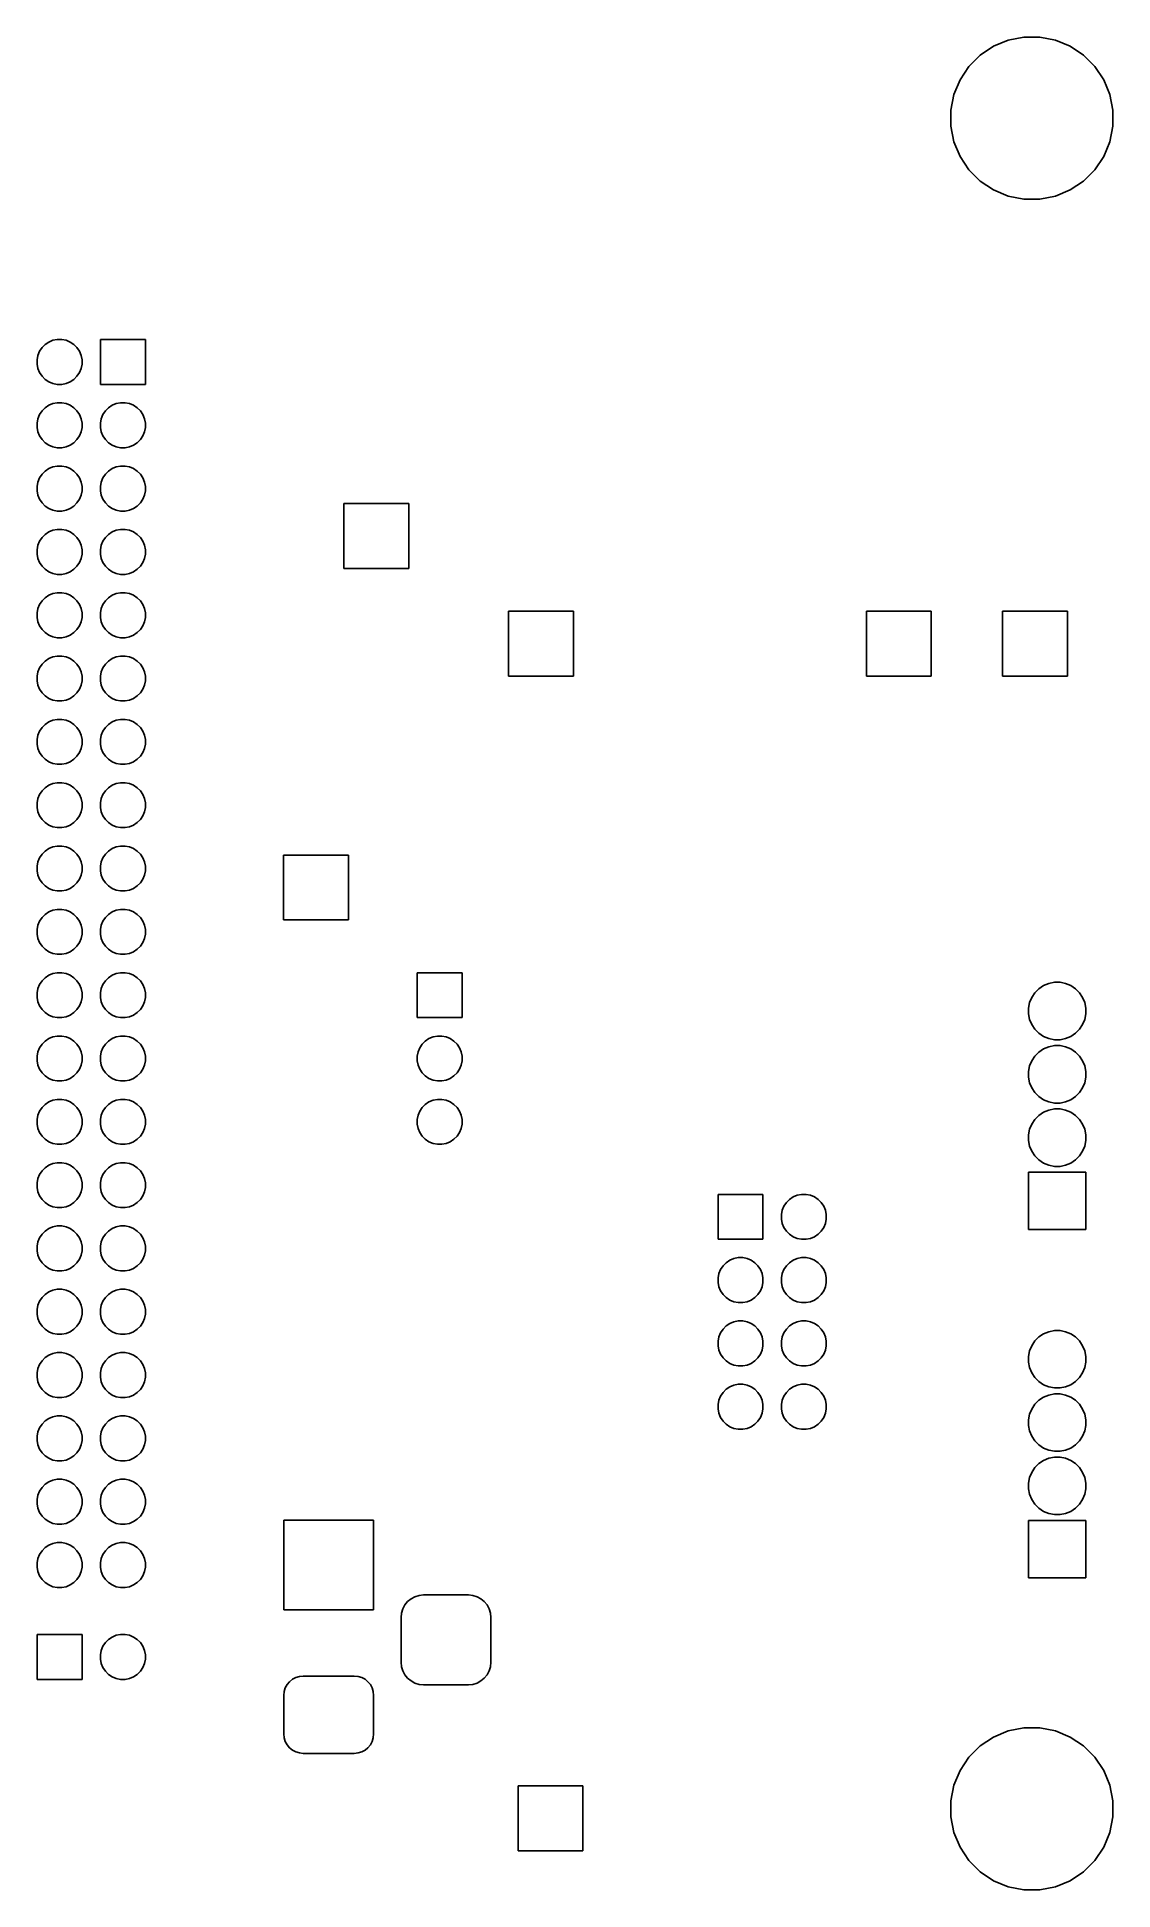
# Model space of a CAD drawing. Extents: x 128.6 to 171.8, y -151.5 to -77.1.
import ezdxf

# ---------------------------------------------------------------- set-up
doc = ezdxf.new("R2010")
doc.units = 0
doc.layers.add('BLACK', color=7, linetype='CONTINUOUS')

msp = doc.modelspace()

# ---------------------------------------------------------------- linework, layer by layer
at = {"layer": 'BLACK', "linetype": 'CONTINUOUS'}
for p, q in [((166.989, -77.5102), (167.581, -77.2651)), ((167.581, -77.2651), (168.209, -77.1402)), ((168.209, -77.1402), (168.849, -77.1402)), ((168.849, -77.1402), (169.477, -77.2651)), ((169.477, -77.2651), (170.069, -77.5102)), ((166.004, -78.3187), (166.457, -77.8659)), ((166.457, -77.8659), (166.989, -77.5102)), ((170.069, -77.5102), (170.601, -77.8659)), ((170.601, -77.8659), (171.054, -78.3187)), ((165.648, -78.8512), (166.004, -78.3187)), ((171.054, -78.3187), (171.41, -78.8512)), ((165.278, -80.0708), (165.403, -79.4428)), ((165.403, -79.4428), (165.648, -78.8512)), ((171.41, -78.8512), (171.655, -79.4428)), ((171.655, -79.4428), (171.78, -80.0708)), ((165.278, -80.7112), (165.278, -80.0708)), ((171.78, -80.0708), (171.78, -80.7112)), ((165.403, -81.3392), (165.278, -80.7112)), ((171.78, -80.7112), (171.655, -81.3392)), ((165.648, -81.9308), (165.403, -81.3392)), ((171.655, -81.3392), (171.41, -81.9308)), ((166.004, -82.4633), (165.648, -81.9308)), ((166.457, -82.9161), (166.004, -82.4633)), ((171.054, -82.4633), (170.601, -82.9161)), ((171.41, -81.9308), (171.054, -82.4633)), ((166.989, -83.2718), (166.457, -82.9161)), ((170.601, -82.9161), (170.069, -83.2718)), ((167.581, -83.5169), (166.989, -83.2718)), ((168.209, -83.6418), (167.581, -83.5169)), ((168.849, -83.6418), (168.209, -83.6418)), ((169.477, -83.5169), (168.849, -83.6418)), ((170.069, -83.2718), (169.477, -83.5169)), ((128.639, -90.0813), (128.674, -89.9072)), ((128.674, -89.9072), (128.742, -89.7433)), ((128.742, -89.7433), (128.84, -89.5958)), ((128.84, -89.5958), (128.966, -89.4703)), ((128.966, -89.4703), (129.113, -89.3717)), ((129.113, -89.3717), (129.277, -89.3038)), ((129.277, -89.3038), (129.451, -89.2692)), ((129.451, -89.2692), (129.629, -89.2692)), ((129.629, -89.2692), (129.803, -89.3038)), ((129.803, -89.3038), (129.967, -89.3717)), ((129.967, -89.3717), (130.114, -89.4703)), ((130.114, -89.4703), (130.24, -89.5958)), ((130.24, -89.5958), (130.338, -89.7433)), ((130.338, -89.7433), (130.406, -89.9072)), ((130.406, -89.9072), (130.441, -90.0813)), ((131.179, -91.0708), (131.179, -89.2692)), ((131.179, -89.2692), (132.981, -89.2692)), ((132.981, -89.2692), (132.981, -91.0708)), ((128.639, -90.2587), (128.639, -90.0813)), ((128.674, -90.4328), (128.639, -90.2587)), ((128.742, -90.5967), (128.674, -90.4328)), ((128.84, -90.7442), (128.742, -90.5967)), ((130.338, -90.5967), (130.24, -90.7442)), ((130.406, -90.4328), (130.338, -90.5967)), ((130.441, -90.2587), (130.406, -90.4328)), ((130.441, -90.0813), (130.441, -90.2587)), ((128.966, -90.8697), (128.84, -90.7442)), ((129.113, -90.9683), (128.966, -90.8697)), ((129.277, -91.0362), (129.113, -90.9683)), ((129.451, -91.0708), (129.277, -91.0362)), ((129.629, -91.0708), (129.451, -91.0708)), ((129.803, -91.0362), (129.629, -91.0708)), ((129.967, -90.9683), (129.803, -91.0362)), ((130.114, -90.8697), (129.967, -90.9683)), ((130.24, -90.7442), (130.114, -90.8697)), ((132.981, -91.0708), (131.179, -91.0708)), ((128.742, -92.2833), (128.84, -92.1358)), ((128.84, -92.1358), (128.966, -92.0103)), ((128.966, -92.0103), (129.113, -91.9117)), ((129.113, -91.9117), (129.277, -91.8438)), ((129.277, -91.8438), (129.451, -91.8092)), ((129.451, -91.8092), (129.629, -91.8092)), ((129.629, -91.8092), (129.803, -91.8438)), ((129.803, -91.8438), (129.967, -91.9117)), ((129.967, -91.9117), (130.114, -92.0103)), ((130.114, -92.0103), (130.24, -92.1358)), ((130.24, -92.1358), (130.338, -92.2833)), ((131.282, -92.2833), (131.38, -92.1358)), ((131.38, -92.1358), (131.506, -92.0103)), ((131.506, -92.0103), (131.653, -91.9117)), ((131.653, -91.9117), (131.817, -91.8438)), ((131.817, -91.8438), (131.991, -91.8092)), ((131.991, -91.8092), (132.169, -91.8092)), ((132.169, -91.8092), (132.343, -91.8438)), ((132.343, -91.8438), (132.507, -91.9117)), ((132.507, -91.9117), (132.654, -92.0103)), ((132.654, -92.0103), (132.78, -92.1358)), ((132.78, -92.1358), (132.878, -92.2833)), ((128.639, -92.6213), (128.674, -92.4472)), ((128.639, -92.7987), (128.639, -92.6213)), ((128.674, -92.9728), (128.639, -92.7987)), ((128.674, -92.4472), (128.742, -92.2833)), ((130.338, -92.2833), (130.406, -92.4472)), ((130.406, -92.4472), (130.441, -92.6213)), ((130.441, -92.7987), (130.406, -92.9728)), ((130.441, -92.6213), (130.441, -92.7987)), ((131.179, -92.6213), (131.214, -92.4472)), ((131.179, -92.7987), (131.179, -92.6213)), ((131.214, -92.9728), (131.179, -92.7987)), ((131.214, -92.4472), (131.282, -92.2833)), ((132.878, -92.2833), (132.946, -92.4472)), ((132.946, -92.4472), (132.981, -92.6213)), ((132.981, -92.7987), (132.946, -92.9728)), ((132.981, -92.6213), (132.981, -92.7987)), ((128.742, -93.1367), (128.674, -92.9728)), ((128.84, -93.2842), (128.742, -93.1367)), ((128.966, -93.4097), (128.84, -93.2842)), ((129.113, -93.5083), (128.966, -93.4097)), ((129.277, -93.5762), (129.113, -93.5083)), ((129.451, -93.6108), (129.277, -93.5762)), ((129.629, -93.6108), (129.451, -93.6108)), ((129.803, -93.5762), (129.629, -93.6108)), ((129.967, -93.5083), (129.803, -93.5762)), ((130.114, -93.4097), (129.967, -93.5083)), ((130.24, -93.2842), (130.114, -93.4097)), ((130.338, -93.1367), (130.24, -93.2842)), ((130.406, -92.9728), (130.338, -93.1367)), ((131.282, -93.1367), (131.214, -92.9728)), ((131.38, -93.2842), (131.282, -93.1367)), ((131.506, -93.4097), (131.38, -93.2842)), ((131.653, -93.5083), (131.506, -93.4097)), ((131.817, -93.5762), (131.653, -93.5083)), ((131.991, -93.6108), (131.817, -93.5762)), ((132.169, -93.6108), (131.991, -93.6108)), ((132.343, -93.5762), (132.169, -93.6108)), ((132.507, -93.5083), (132.343, -93.5762)), ((132.654, -93.4097), (132.507, -93.5083)), ((132.78, -93.2842), (132.654, -93.4097)), ((132.878, -93.1367), (132.78, -93.2842)), ((132.946, -92.9728), (132.878, -93.1367)), ((129.113, -94.4517), (129.277, -94.3838)), ((129.277, -94.3838), (129.451, -94.3492)), ((129.451, -94.3492), (129.629, -94.3492)), ((129.629, -94.3492), (129.803, -94.3838)), ((129.803, -94.3838), (129.967, -94.4517)), ((131.653, -94.4517), (131.817, -94.3838)), ((131.817, -94.3838), (131.991, -94.3492)), ((131.991, -94.3492), (132.169, -94.3492)), ((132.169, -94.3492), (132.343, -94.3838)), ((132.343, -94.3838), (132.507, -94.4517)), ((128.639, -95.1613), (128.674, -94.9872)), ((128.674, -94.9872), (128.742, -94.8233)), ((128.742, -94.8233), (128.84, -94.6758)), ((128.84, -94.6758), (128.966, -94.5503)), ((128.966, -94.5503), (129.113, -94.4517)), ((129.967, -94.4517), (130.114, -94.5503)), ((130.114, -94.5503), (130.24, -94.6758)), ((130.24, -94.6758), (130.338, -94.8233)), ((130.338, -94.8233), (130.406, -94.9872)), ((130.406, -94.9872), (130.441, -95.1613)), ((131.179, -95.1613), (131.214, -94.9872)), ((131.214, -94.9872), (131.282, -94.8233)), ((131.282, -94.8233), (131.38, -94.6758)), ((131.38, -94.6758), (131.506, -94.5503)), ((131.506, -94.5503), (131.653, -94.4517)), ((132.507, -94.4517), (132.654, -94.5503)), ((132.654, -94.5503), (132.78, -94.6758)), ((132.78, -94.6758), (132.878, -94.8233)), ((132.878, -94.8233), (132.946, -94.9872)), ((132.946, -94.9872), (132.981, -95.1613)), ((128.639, -95.3387), (128.639, -95.1613)), ((128.674, -95.5128), (128.639, -95.3387)), ((128.742, -95.6767), (128.674, -95.5128)), ((128.84, -95.8242), (128.742, -95.6767)), ((128.966, -95.9497), (128.84, -95.8242)), ((130.24, -95.8242), (130.114, -95.9497)), ((130.338, -95.6767), (130.24, -95.8242)), ((130.406, -95.5128), (130.338, -95.6767)), ((130.441, -95.3387), (130.406, -95.5128)), ((130.441, -95.1613), (130.441, -95.3387)), ((131.179, -95.3387), (131.179, -95.1613)), ((131.214, -95.5128), (131.179, -95.3387)), ((131.282, -95.6767), (131.214, -95.5128)), ((131.38, -95.8242), (131.282, -95.6767)), ((131.506, -95.9497), (131.38, -95.8242)), ((132.78, -95.8242), (132.654, -95.9497)), ((132.878, -95.6767), (132.78, -95.8242)), ((132.946, -95.5128), (132.878, -95.6767)), ((132.981, -95.3387), (132.946, -95.5128)), ((132.981, -95.1613), (132.981, -95.3387)), ((140.939, -98.4558), (140.939, -95.8542)), ((140.939, -95.8542), (143.541, -95.8542)), ((143.541, -95.8542), (143.541, -98.4558)), ((129.113, -96.0483), (128.966, -95.9497)), ((129.277, -96.1162), (129.113, -96.0483)), ((129.451, -96.1508), (129.277, -96.1162)), ((129.629, -96.1508), (129.451, -96.1508)), ((129.803, -96.1162), (129.629, -96.1508)), ((129.967, -96.0483), (129.803, -96.1162)), ((130.114, -95.9497), (129.967, -96.0483)), ((131.653, -96.0483), (131.506, -95.9497)), ((131.817, -96.1162), (131.653, -96.0483)), ((131.991, -96.1508), (131.817, -96.1162)), ((132.169, -96.1508), (131.991, -96.1508)), ((132.343, -96.1162), (132.169, -96.1508)), ((132.507, -96.0483), (132.343, -96.1162)), ((132.654, -95.9497), (132.507, -96.0483)), ((128.742, -97.3633), (128.84, -97.2158)), ((128.84, -97.2158), (128.966, -97.0903)), ((128.966, -97.0903), (129.113, -96.9917)), ((129.113, -96.9917), (129.277, -96.9238)), ((129.277, -96.9238), (129.451, -96.8892)), ((129.451, -96.8892), (129.629, -96.8892)), ((129.629, -96.8892), (129.803, -96.9238)), ((129.803, -96.9238), (129.967, -96.9917)), ((129.967, -96.9917), (130.114, -97.0903)), ((130.114, -97.0903), (130.24, -97.2158)), ((130.24, -97.2158), (130.338, -97.3633)), ((131.282, -97.3633), (131.38, -97.2158)), ((131.38, -97.2158), (131.506, -97.0903)), ((131.506, -97.0903), (131.653, -96.9917)), ((131.653, -96.9917), (131.817, -96.9238)), ((131.817, -96.9238), (131.991, -96.8892)), ((131.991, -96.8892), (132.169, -96.8892)), ((132.169, -96.8892), (132.343, -96.9238)), ((132.343, -96.9238), (132.507, -96.9917)), ((132.507, -96.9917), (132.654, -97.0903)), ((132.654, -97.0903), (132.78, -97.2158)), ((132.78, -97.2158), (132.878, -97.3633)), ((128.639, -97.7013), (128.674, -97.5272)), ((128.639, -97.8787), (128.639, -97.7013)), ((128.674, -98.0528), (128.639, -97.8787)), ((128.674, -97.5272), (128.742, -97.3633)), ((128.742, -98.2167), (128.674, -98.0528)), ((130.338, -97.3633), (130.406, -97.5272)), ((130.406, -98.0528), (130.338, -98.2167)), ((130.406, -97.5272), (130.441, -97.7013)), ((130.441, -97.8787), (130.406, -98.0528)), ((130.441, -97.7013), (130.441, -97.8787)), ((131.179, -97.7013), (131.214, -97.5272)), ((131.179, -97.8787), (131.179, -97.7013)), ((131.214, -98.0528), (131.179, -97.8787)), ((131.214, -97.5272), (131.282, -97.3633)), ((131.282, -98.2167), (131.214, -98.0528)), ((132.878, -97.3633), (132.946, -97.5272)), ((132.946, -98.0528), (132.878, -98.2167)), ((132.946, -97.5272), (132.981, -97.7013)), ((132.981, -97.8787), (132.946, -98.0528)), ((132.981, -97.7013), (132.981, -97.8787)), ((128.84, -98.3642), (128.742, -98.2167)), ((128.966, -98.4897), (128.84, -98.3642)), ((129.113, -98.5883), (128.966, -98.4897)), ((129.277, -98.6562), (129.113, -98.5883)), ((129.451, -98.6908), (129.277, -98.6562)), ((129.629, -98.6908), (129.451, -98.6908)), ((129.803, -98.6562), (129.629, -98.6908)), ((129.967, -98.5883), (129.803, -98.6562)), ((130.114, -98.4897), (129.967, -98.5883)), ((130.24, -98.3642), (130.114, -98.4897)), ((130.338, -98.2167), (130.24, -98.3642)), ((131.38, -98.3642), (131.282, -98.2167)), ((131.506, -98.4897), (131.38, -98.3642)), ((131.653, -98.5883), (131.506, -98.4897)), ((131.817, -98.6562), (131.653, -98.5883)), ((131.991, -98.6908), (131.817, -98.6562)), ((132.169, -98.6908), (131.991, -98.6908)), ((132.343, -98.6562), (132.169, -98.6908)), ((132.507, -98.5883), (132.343, -98.6562)), ((132.654, -98.4897), (132.507, -98.5883)), ((132.78, -98.3642), (132.654, -98.4897)), ((132.878, -98.2167), (132.78, -98.3642)), ((143.541, -98.4558), (140.939, -98.4558)), ((128.966, -99.6303), (129.113, -99.5317)), ((129.113, -99.5317), (129.277, -99.4638)), ((129.277, -99.4638), (129.451, -99.4292)), ((129.451, -99.4292), (129.629, -99.4292)), ((129.629, -99.4292), (129.803, -99.4638)), ((129.803, -99.4638), (129.967, -99.5317)), ((129.967, -99.5317), (130.114, -99.6303)), ((131.506, -99.6303), (131.653, -99.5317)), ((131.653, -99.5317), (131.817, -99.4638)), ((131.817, -99.4638), (131.991, -99.4292)), ((131.991, -99.4292), (132.169, -99.4292)), ((132.169, -99.4292), (132.343, -99.4638)), ((132.343, -99.4638), (132.507, -99.5317)), ((132.507, -99.5317), (132.654, -99.6303)), ((128.639, -100.241), (128.674, -100.067)), ((128.639, -100.419), (128.639, -100.241)), ((128.674, -100.067), (128.742, -99.9033)), ((128.742, -99.9033), (128.84, -99.7558)), ((128.84, -99.7558), (128.966, -99.6303)), ((130.114, -99.6303), (130.24, -99.7558)), ((130.24, -99.7558), (130.338, -99.9033)), ((130.338, -99.9033), (130.406, -100.067)), ((130.406, -100.067), (130.441, -100.241)), ((130.441, -100.241), (130.441, -100.419)), ((131.179, -100.241), (131.214, -100.067)), ((131.179, -100.419), (131.179, -100.241)), ((131.214, -100.067), (131.282, -99.9033)), ((131.282, -99.9033), (131.38, -99.7558)), ((131.38, -99.7558), (131.506, -99.6303)), ((132.654, -99.6303), (132.78, -99.7558)), ((132.78, -99.7558), (132.878, -99.9033)), ((132.878, -99.9033), (132.946, -100.067)), ((132.946, -100.067), (132.981, -100.241)), ((132.981, -100.241), (132.981, -100.419)), ((147.543, -102.774), (147.543, -100.172)), ((147.543, -100.172), (150.145, -100.172)), ((150.145, -100.172), (150.145, -102.774)), ((161.894, -102.774), (161.894, -100.172)), ((161.894, -100.172), (164.496, -100.172)), ((164.496, -100.172), (164.496, -102.774)), ((167.355, -102.774), (167.355, -100.172)), ((167.355, -100.172), (169.957, -100.172)), ((169.957, -100.172), (169.957, -102.774)), ((128.674, -100.593), (128.639, -100.419)), ((128.742, -100.757), (128.674, -100.593)), ((128.84, -100.904), (128.742, -100.757)), ((128.966, -101.03), (128.84, -100.904)), ((129.113, -101.128), (128.966, -101.03)), ((130.114, -101.03), (129.967, -101.128)), ((130.24, -100.904), (130.114, -101.03)), ((130.338, -100.757), (130.24, -100.904)), ((130.406, -100.593), (130.338, -100.757)), ((130.441, -100.419), (130.406, -100.593)), ((131.214, -100.593), (131.179, -100.419)), ((131.282, -100.757), (131.214, -100.593)), ((131.38, -100.904), (131.282, -100.757)), ((131.506, -101.03), (131.38, -100.904)), ((131.653, -101.128), (131.506, -101.03)), ((132.654, -101.03), (132.507, -101.128)), ((132.78, -100.904), (132.654, -101.03)), ((132.878, -100.757), (132.78, -100.904)), ((132.946, -100.593), (132.878, -100.757)), ((132.981, -100.419), (132.946, -100.593)), ((129.277, -101.196), (129.113, -101.128)), ((129.451, -101.231), (129.277, -101.196)), ((129.629, -101.231), (129.451, -101.231)), ((129.803, -101.196), (129.629, -101.231)), ((129.967, -101.128), (129.803, -101.196)), ((131.817, -101.196), (131.653, -101.128)), ((131.991, -101.231), (131.817, -101.196)), ((132.169, -101.231), (131.991, -101.231)), ((132.343, -101.196), (132.169, -101.231)), ((132.507, -101.128), (132.343, -101.196)), ((128.674, -102.607), (128.742, -102.443)), ((128.742, -102.443), (128.84, -102.296)), ((128.84, -102.296), (128.966, -102.17)), ((128.966, -102.17), (129.113, -102.072)), ((129.113, -102.072), (129.277, -102.004)), ((129.277, -102.004), (129.451, -101.969)), ((129.451, -101.969), (129.629, -101.969)), ((129.629, -101.969), (129.803, -102.004)), ((129.803, -102.004), (129.967, -102.072)), ((129.967, -102.072), (130.114, -102.17)), ((130.114, -102.17), (130.24, -102.296)), ((130.24, -102.296), (130.338, -102.443)), ((130.338, -102.443), (130.406, -102.607)), ((131.214, -102.607), (131.282, -102.443)), ((131.282, -102.443), (131.38, -102.296)), ((131.38, -102.296), (131.506, -102.17)), ((131.506, -102.17), (131.653, -102.072)), ((131.653, -102.072), (131.817, -102.004)), ((131.817, -102.004), (131.991, -101.969)), ((131.991, -101.969), (132.169, -101.969)), ((132.169, -101.969), (132.343, -102.004)), ((132.343, -102.004), (132.507, -102.072)), ((132.507, -102.072), (132.654, -102.17)), ((132.654, -102.17), (132.78, -102.296)), ((132.78, -102.296), (132.878, -102.443)), ((132.878, -102.443), (132.946, -102.607)), ((128.639, -102.781), (128.674, -102.607)), ((128.639, -102.959), (128.639, -102.781)), ((128.674, -103.133), (128.639, -102.959)), ((128.742, -103.297), (128.674, -103.133)), ((128.84, -103.444), (128.742, -103.297)), ((130.338, -103.297), (130.24, -103.444)), ((130.406, -103.133), (130.338, -103.297)), ((130.406, -102.607), (130.441, -102.781)), ((130.441, -102.959), (130.406, -103.133)), ((130.441, -102.781), (130.441, -102.959)), ((131.179, -102.781), (131.214, -102.607)), ((131.179, -102.959), (131.179, -102.781)), ((131.214, -103.133), (131.179, -102.959)), ((131.282, -103.297), (131.214, -103.133)), ((131.38, -103.444), (131.282, -103.297)), ((132.878, -103.297), (132.78, -103.444)), ((132.946, -103.133), (132.878, -103.297)), ((132.946, -102.607), (132.981, -102.781)), ((132.981, -102.959), (132.946, -103.133)), ((132.981, -102.781), (132.981, -102.959)), ((150.145, -102.774), (147.543, -102.774)), ((164.496, -102.774), (161.894, -102.774)), ((169.957, -102.774), (167.355, -102.774)), ((128.966, -103.57), (128.84, -103.444)), ((129.113, -103.668), (128.966, -103.57)), ((129.277, -103.736), (129.113, -103.668)), ((129.451, -103.771), (129.277, -103.736)), ((129.629, -103.771), (129.451, -103.771)), ((129.803, -103.736), (129.629, -103.771)), ((129.967, -103.668), (129.803, -103.736)), ((130.114, -103.57), (129.967, -103.668)), ((130.24, -103.444), (130.114, -103.57)), ((131.506, -103.57), (131.38, -103.444)), ((131.653, -103.668), (131.506, -103.57)), ((131.817, -103.736), (131.653, -103.668)), ((131.991, -103.771), (131.817, -103.736)), ((132.169, -103.771), (131.991, -103.771)), ((132.343, -103.736), (132.169, -103.771)), ((132.507, -103.668), (132.343, -103.736)), ((132.654, -103.57), (132.507, -103.668)), ((132.78, -103.444), (132.654, -103.57)), ((128.84, -104.836), (128.966, -104.71)), ((128.966, -104.71), (129.113, -104.612)), ((129.113, -104.612), (129.277, -104.544)), ((129.277, -104.544), (129.451, -104.509)), ((129.451, -104.509), (129.629, -104.509)), ((129.629, -104.509), (129.803, -104.544)), ((129.803, -104.544), (129.967, -104.612)), ((129.967, -104.612), (130.114, -104.71)), ((130.114, -104.71), (130.24, -104.836)), ((131.38, -104.836), (131.506, -104.71)), ((131.506, -104.71), (131.653, -104.612)), ((131.653, -104.612), (131.817, -104.544)), ((131.817, -104.544), (131.991, -104.509)), ((131.991, -104.509), (132.169, -104.509)), ((132.169, -104.509), (132.343, -104.544)), ((132.343, -104.544), (132.507, -104.612)), ((132.507, -104.612), (132.654, -104.71)), ((132.654, -104.71), (132.78, -104.836)), ((128.639, -105.321), (128.674, -105.147)), ((128.639, -105.499), (128.639, -105.321)), ((128.674, -105.673), (128.639, -105.499)), ((128.674, -105.147), (128.742, -104.983)), ((128.742, -104.983), (128.84, -104.836)), ((130.24, -104.836), (130.338, -104.983)), ((130.338, -104.983), (130.406, -105.147)), ((130.406, -105.147), (130.441, -105.321)), ((130.441, -105.499), (130.406, -105.673)), ((130.441, -105.321), (130.441, -105.499)), ((131.179, -105.321), (131.214, -105.147)), ((131.179, -105.499), (131.179, -105.321)), ((131.214, -105.673), (131.179, -105.499)), ((131.214, -105.147), (131.282, -104.983)), ((131.282, -104.983), (131.38, -104.836)), ((132.78, -104.836), (132.878, -104.983)), ((132.878, -104.983), (132.946, -105.147)), ((132.946, -105.147), (132.981, -105.321)), ((132.981, -105.499), (132.946, -105.673)), ((132.981, -105.321), (132.981, -105.499)), ((128.742, -105.837), (128.674, -105.673)), ((128.84, -105.984), (128.742, -105.837)), ((128.966, -106.11), (128.84, -105.984)), ((129.113, -106.208), (128.966, -106.11)), ((129.277, -106.276), (129.113, -106.208)), ((129.451, -106.311), (129.277, -106.276)), ((129.803, -106.276), (129.629, -106.311)), ((129.967, -106.208), (129.803, -106.276)), ((130.114, -106.11), (129.967, -106.208)), ((130.24, -105.984), (130.114, -106.11)), ((130.338, -105.837), (130.24, -105.984)), ((130.406, -105.673), (130.338, -105.837)), ((131.282, -105.837), (131.214, -105.673)), ((131.38, -105.984), (131.282, -105.837)), ((131.506, -106.11), (131.38, -105.984)), ((131.653, -106.208), (131.506, -106.11)), ((131.817, -106.276), (131.653, -106.208)), ((131.991, -106.311), (131.817, -106.276)), ((132.343, -106.276), (132.169, -106.311)), ((132.507, -106.208), (132.343, -106.276)), ((132.654, -106.11), (132.507, -106.208)), ((132.78, -105.984), (132.654, -106.11)), ((132.878, -105.837), (132.78, -105.984)), ((132.946, -105.673), (132.878, -105.837)), ((129.629, -106.311), (129.451, -106.311)), ((132.169, -106.311), (131.991, -106.311)), ((128.639, -107.861), (128.674, -107.687)), ((128.674, -107.687), (128.742, -107.523)), ((128.742, -107.523), (128.84, -107.376)), ((128.84, -107.376), (128.966, -107.25)), ((128.966, -107.25), (129.113, -107.152)), ((129.113, -107.152), (129.277, -107.084)), ((129.277, -107.084), (129.451, -107.049)), ((129.451, -107.049), (129.629, -107.049)), ((129.629, -107.049), (129.803, -107.084)), ((129.803, -107.084), (129.967, -107.152)), ((129.967, -107.152), (130.114, -107.25)), ((130.114, -107.25), (130.24, -107.376)), ((130.24, -107.376), (130.338, -107.523)), ((130.338, -107.523), (130.406, -107.687)), ((130.406, -107.687), (130.441, -107.861)), ((131.179, -107.861), (131.214, -107.687)), ((131.214, -107.687), (131.282, -107.523)), ((131.282, -107.523), (131.38, -107.376)), ((131.38, -107.376), (131.506, -107.25)), ((131.506, -107.25), (131.653, -107.152)), ((131.653, -107.152), (131.817, -107.084)), ((131.817, -107.084), (131.991, -107.049)), ((131.991, -107.049), (132.169, -107.049)), ((132.169, -107.049), (132.343, -107.084)), ((132.343, -107.084), (132.507, -107.152)), ((132.507, -107.152), (132.654, -107.25)), ((132.654, -107.25), (132.78, -107.376)), ((132.78, -107.376), (132.878, -107.523)), ((132.878, -107.523), (132.946, -107.687)), ((132.946, -107.687), (132.981, -107.861)), ((128.639, -108.039), (128.639, -107.861)), ((128.674, -108.213), (128.639, -108.039)), ((128.742, -108.377), (128.674, -108.213)), ((128.84, -108.524), (128.742, -108.377)), ((130.338, -108.377), (130.24, -108.524)), ((130.406, -108.213), (130.338, -108.377)), ((130.441, -108.039), (130.406, -108.213)), ((130.441, -107.861), (130.441, -108.039)), ((131.179, -108.039), (131.179, -107.861)), ((131.214, -108.213), (131.179, -108.039)), ((131.282, -108.377), (131.214, -108.213)), ((131.38, -108.524), (131.282, -108.377)), ((132.878, -108.377), (132.78, -108.524)), ((132.946, -108.213), (132.878, -108.377)), ((132.981, -108.039), (132.946, -108.213)), ((132.981, -107.861), (132.981, -108.039)), ((128.966, -108.65), (128.84, -108.524)), ((129.113, -108.748), (128.966, -108.65)), ((129.277, -108.816), (129.113, -108.748)), ((129.451, -108.851), (129.277, -108.816)), ((129.629, -108.851), (129.451, -108.851)), ((129.803, -108.816), (129.629, -108.851)), ((129.967, -108.748), (129.803, -108.816)), ((130.114, -108.65), (129.967, -108.748)), ((130.24, -108.524), (130.114, -108.65)), ((131.506, -108.65), (131.38, -108.524)), ((131.653, -108.748), (131.506, -108.65)), ((131.817, -108.816), (131.653, -108.748)), ((131.991, -108.851), (131.817, -108.816)), ((132.169, -108.851), (131.991, -108.851)), ((132.343, -108.816), (132.169, -108.851)), ((132.507, -108.748), (132.343, -108.816)), ((132.654, -108.65), (132.507, -108.748)), ((132.78, -108.524), (132.654, -108.65)), ((128.742, -110.063), (128.84, -109.916)), ((128.84, -109.916), (128.966, -109.79)), ((128.966, -109.79), (129.113, -109.692)), ((129.113, -109.692), (129.277, -109.624)), ((129.277, -109.624), (129.451, -109.589)), ((129.451, -109.589), (129.629, -109.589)), ((129.629, -109.589), (129.803, -109.624)), ((129.803, -109.624), (129.967, -109.692)), ((129.967, -109.692), (130.114, -109.79)), ((130.114, -109.79), (130.24, -109.916)), ((130.24, -109.916), (130.338, -110.063)), ((131.282, -110.063), (131.38, -109.916)), ((131.38, -109.916), (131.506, -109.79)), ((131.506, -109.79), (131.653, -109.692)), ((131.653, -109.692), (131.817, -109.624)), ((131.817, -109.624), (131.991, -109.589)), ((131.991, -109.589), (132.169, -109.589)), ((132.169, -109.589), (132.343, -109.624)), ((132.343, -109.624), (132.507, -109.692)), ((132.507, -109.692), (132.654, -109.79)), ((132.654, -109.79), (132.78, -109.916)), ((132.78, -109.916), (132.878, -110.063)), ((138.526, -112.553), (138.526, -109.951)), ((138.526, -109.951), (141.128, -109.951)), ((141.128, -109.951), (141.128, -112.553)), ((128.639, -110.401), (128.674, -110.227)), ((128.639, -110.579), (128.639, -110.401)), ((128.674, -110.753), (128.639, -110.579)), ((128.674, -110.227), (128.742, -110.063)), ((130.338, -110.063), (130.406, -110.227)), ((130.406, -110.227), (130.441, -110.401)), ((130.441, -110.579), (130.406, -110.753)), ((130.441, -110.401), (130.441, -110.579)), ((131.179, -110.401), (131.214, -110.227)), ((131.179, -110.579), (131.179, -110.401)), ((131.214, -110.753), (131.179, -110.579)), ((131.214, -110.227), (131.282, -110.063)), ((132.878, -110.063), (132.946, -110.227)), ((132.946, -110.227), (132.981, -110.401)), ((132.981, -110.579), (132.946, -110.753)), ((132.981, -110.401), (132.981, -110.579)), ((128.742, -110.917), (128.674, -110.753)), ((128.84, -111.064), (128.742, -110.917)), ((128.966, -111.19), (128.84, -111.064)), ((129.113, -111.288), (128.966, -111.19)), ((129.277, -111.356), (129.113, -111.288)), ((129.451, -111.391), (129.277, -111.356)), ((129.629, -111.391), (129.451, -111.391)), ((129.803, -111.356), (129.629, -111.391)), ((129.967, -111.288), (129.803, -111.356)), ((130.114, -111.19), (129.967, -111.288)), ((130.24, -111.064), (130.114, -111.19)), ((130.338, -110.917), (130.24, -111.064)), ((130.406, -110.753), (130.338, -110.917)), ((131.282, -110.917), (131.214, -110.753)), ((131.38, -111.064), (131.282, -110.917)), ((131.506, -111.19), (131.38, -111.064)), ((131.653, -111.288), (131.506, -111.19)), ((131.817, -111.356), (131.653, -111.288)), ((131.991, -111.391), (131.817, -111.356)), ((132.169, -111.391), (131.991, -111.391)), ((132.343, -111.356), (132.169, -111.391)), ((132.507, -111.288), (132.343, -111.356)), ((132.654, -111.19), (132.507, -111.288)), ((132.78, -111.064), (132.654, -111.19)), ((132.878, -110.917), (132.78, -111.064)), ((132.946, -110.753), (132.878, -110.917)), ((129.113, -112.232), (129.277, -112.164)), ((129.277, -112.164), (129.451, -112.129)), ((129.451, -112.129), (129.629, -112.129)), ((129.629, -112.129), (129.803, -112.164)), ((129.803, -112.164), (129.967, -112.232)), ((131.653, -112.232), (131.817, -112.164)), ((131.817, -112.164), (131.991, -112.129)), ((131.991, -112.129), (132.169, -112.129)), ((132.169, -112.129), (132.343, -112.164)), ((132.343, -112.164), (132.507, -112.232)), ((128.639, -112.941), (128.674, -112.767)), ((128.639, -113.119), (128.639, -112.941)), ((128.674, -112.767), (128.742, -112.603)), ((128.742, -112.603), (128.84, -112.456)), ((128.84, -112.456), (128.966, -112.33)), ((128.966, -112.33), (129.113, -112.232)), ((129.967, -112.232), (130.114, -112.33)), ((130.114, -112.33), (130.24, -112.456)), ((130.24, -112.456), (130.338, -112.603)), ((130.338, -112.603), (130.406, -112.767)), ((130.406, -112.767), (130.441, -112.941)), ((130.441, -112.941), (130.441, -113.119)), ((131.179, -112.941), (131.214, -112.767)), ((131.179, -113.119), (131.179, -112.941)), ((131.214, -112.767), (131.282, -112.603)), ((131.282, -112.603), (131.38, -112.456)), ((131.38, -112.456), (131.506, -112.33)), ((131.506, -112.33), (131.653, -112.232)), ((132.507, -112.232), (132.654, -112.33)), ((132.654, -112.33), (132.78, -112.456)), ((132.78, -112.456), (132.878, -112.603)), ((132.878, -112.603), (132.946, -112.767)), ((132.946, -112.767), (132.981, -112.941)), ((132.981, -112.941), (132.981, -113.119)), ((141.128, -112.553), (138.526, -112.553)), ((128.674, -113.293), (128.639, -113.119)), ((128.742, -113.457), (128.674, -113.293)), ((128.84, -113.604), (128.742, -113.457)), ((128.966, -113.73), (128.84, -113.604)), ((130.24, -113.604), (130.114, -113.73)), ((130.338, -113.457), (130.24, -113.604)), ((130.406, -113.293), (130.338, -113.457)), ((130.441, -113.119), (130.406, -113.293)), ((131.214, -113.293), (131.179, -113.119)), ((131.282, -113.457), (131.214, -113.293)), ((131.38, -113.604), (131.282, -113.457)), ((131.506, -113.73), (131.38, -113.604)), ((132.78, -113.604), (132.654, -113.73)), ((132.878, -113.457), (132.78, -113.604)), ((132.946, -113.293), (132.878, -113.457)), ((132.981, -113.119), (132.946, -113.293)), ((129.113, -113.828), (128.966, -113.73)), ((129.277, -113.896), (129.113, -113.828)), ((129.451, -113.931), (129.277, -113.896)), ((129.629, -113.931), (129.451, -113.931)), ((129.803, -113.896), (129.629, -113.931)), ((129.967, -113.828), (129.803, -113.896)), ((130.114, -113.73), (129.967, -113.828)), ((131.653, -113.828), (131.506, -113.73)), ((131.817, -113.896), (131.653, -113.828)), ((131.991, -113.931), (131.817, -113.896)), ((132.169, -113.931), (131.991, -113.931)), ((132.343, -113.896), (132.169, -113.931)), ((132.507, -113.828), (132.343, -113.896)), ((132.654, -113.73), (132.507, -113.828)), ((128.674, -115.307), (128.742, -115.143)), ((128.742, -115.143), (128.84, -114.996)), ((128.84, -114.996), (128.966, -114.87)), ((128.966, -114.87), (129.113, -114.772)), ((129.113, -114.772), (129.277, -114.704)), ((129.277, -114.704), (129.451, -114.669)), ((129.451, -114.669), (129.629, -114.669)), ((129.629, -114.669), (129.803, -114.704)), ((129.803, -114.704), (129.967, -114.772)), ((129.967, -114.772), (130.114, -114.87)), ((130.114, -114.87), (130.24, -114.996)), ((130.24, -114.996), (130.338, -115.143)), ((130.338, -115.143), (130.406, -115.307)), ((131.214, -115.307), (131.282, -115.143)), ((131.282, -115.143), (131.38, -114.996)), ((131.38, -114.996), (131.506, -114.87)), ((131.506, -114.87), (131.653, -114.772)), ((131.653, -114.772), (131.817, -114.704)), ((131.817, -114.704), (131.991, -114.669)), ((131.991, -114.669), (132.169, -114.669)), ((132.169, -114.669), (132.343, -114.704)), ((132.343, -114.704), (132.507, -114.772)), ((132.507, -114.772), (132.654, -114.87)), ((132.654, -114.87), (132.78, -114.996)), ((132.78, -114.996), (132.878, -115.143)), ((132.878, -115.143), (132.946, -115.307)), ((143.879, -116.471), (143.879, -114.669)), ((143.879, -114.669), (145.681, -114.669)), ((145.681, -114.669), (145.681, -116.471)), ((168.811, -115.311), (169, -115.185)), ((169, -115.185), (169.209, -115.098)), ((169.209, -115.098), (169.432, -115.054)), ((169.432, -115.054), (169.658, -115.054)), ((169.658, -115.054), (169.881, -115.098)), ((169.881, -115.098), (170.09, -115.185)), ((170.09, -115.185), (170.279, -115.311)), ((128.639, -115.481), (128.674, -115.307)), ((128.639, -115.659), (128.639, -115.481)), ((128.674, -115.833), (128.639, -115.659)), ((128.742, -115.997), (128.674, -115.833)), ((130.406, -115.833), (130.338, -115.997)), ((130.406, -115.307), (130.441, -115.481)), ((130.441, -115.659), (130.406, -115.833)), ((130.441, -115.481), (130.441, -115.659)), ((131.179, -115.481), (131.214, -115.307)), ((131.179, -115.659), (131.179, -115.481)), ((131.214, -115.833), (131.179, -115.659)), ((131.282, -115.997), (131.214, -115.833)), ((132.946, -115.833), (132.878, -115.997)), ((132.946, -115.307), (132.981, -115.481)), ((132.981, -115.659), (132.946, -115.833)), ((132.981, -115.481), (132.981, -115.659)), ((168.394, -116.092), (168.438, -115.869)), ((168.438, -115.869), (168.525, -115.66)), ((168.525, -115.66), (168.651, -115.471)), ((168.651, -115.471), (168.811, -115.311)), ((170.279, -115.311), (170.439, -115.471)), ((170.439, -115.471), (170.565, -115.66)), ((170.565, -115.66), (170.652, -115.869)), ((170.652, -115.869), (170.696, -116.092)), ((128.84, -116.144), (128.742, -115.997)), ((128.966, -116.27), (128.84, -116.144)), ((129.113, -116.368), (128.966, -116.27)), ((129.277, -116.436), (129.113, -116.368)), ((129.451, -116.471), (129.277, -116.436)), ((129.629, -116.471), (129.451, -116.471)), ((129.803, -116.436), (129.629, -116.471)), ((129.967, -116.368), (129.803, -116.436)), ((130.114, -116.27), (129.967, -116.368)), ((130.24, -116.144), (130.114, -116.27)), ((130.338, -115.997), (130.24, -116.144)), ((131.38, -116.144), (131.282, -115.997)), ((131.506, -116.27), (131.38, -116.144)), ((131.653, -116.368), (131.506, -116.27)), ((131.817, -116.436), (131.653, -116.368)), ((131.991, -116.471), (131.817, -116.436)), ((132.169, -116.471), (131.991, -116.471)), ((132.343, -116.436), (132.169, -116.471)), ((132.507, -116.368), (132.343, -116.436)), ((132.654, -116.27), (132.507, -116.368)), ((132.78, -116.144), (132.654, -116.27)), ((132.878, -115.997), (132.78, -116.144)), ((145.681, -116.471), (143.879, -116.471)), ((168.394, -116.318), (168.394, -116.092)), ((168.438, -116.541), (168.394, -116.318)), ((168.525, -116.75), (168.438, -116.541)), ((170.652, -116.541), (170.565, -116.75)), ((170.696, -116.318), (170.652, -116.541)), ((170.696, -116.092), (170.696, -116.318)), ((128.84, -117.536), (128.966, -117.41)), ((128.966, -117.41), (129.113, -117.312)), ((129.113, -117.312), (129.277, -117.244)), ((129.277, -117.244), (129.451, -117.209)), ((129.451, -117.209), (129.629, -117.209)), ((129.629, -117.209), (129.803, -117.244)), ((129.803, -117.244), (129.967, -117.312)), ((129.967, -117.312), (130.114, -117.41)), ((130.114, -117.41), (130.24, -117.536)), ((131.38, -117.536), (131.506, -117.41)), ((131.506, -117.41), (131.653, -117.312)), ((131.653, -117.312), (131.817, -117.244)), ((131.817, -117.244), (131.991, -117.209)), ((131.991, -117.209), (132.169, -117.209)), ((132.169, -117.209), (132.343, -117.244)), ((132.343, -117.244), (132.507, -117.312)), ((132.507, -117.312), (132.654, -117.41)), ((132.654, -117.41), (132.78, -117.536)), ((144.08, -117.536), (144.206, -117.41)), ((144.206, -117.41), (144.353, -117.312)), ((144.353, -117.312), (144.517, -117.244)), ((144.517, -117.244), (144.691, -117.209)), ((144.691, -117.209), (144.869, -117.209)), ((144.869, -117.209), (145.043, -117.244)), ((145.043, -117.244), (145.207, -117.312)), ((145.207, -117.312), (145.354, -117.41)), ((145.354, -117.41), (145.48, -117.536)), ((168.651, -116.939), (168.525, -116.75)), ((168.811, -117.099), (168.651, -116.939)), ((169, -117.225), (168.811, -117.099)), ((169.209, -117.312), (169, -117.225)), ((169.432, -117.356), (169.209, -117.312)), ((169.658, -117.356), (169.432, -117.356)), ((169.881, -117.312), (169.658, -117.356)), ((170.09, -117.225), (169.881, -117.312)), ((170.279, -117.099), (170.09, -117.225)), ((170.439, -116.939), (170.279, -117.099)), ((170.565, -116.75), (170.439, -116.939)), ((128.639, -118.021), (128.674, -117.847)), ((128.639, -118.199), (128.639, -118.021)), ((128.674, -117.847), (128.742, -117.683)), ((128.742, -117.683), (128.84, -117.536)), ((130.24, -117.536), (130.338, -117.683)), ((130.338, -117.683), (130.406, -117.847)), ((130.406, -117.847), (130.441, -118.021)), ((130.441, -118.021), (130.441, -118.199)), ((131.179, -118.021), (131.214, -117.847)), ((131.179, -118.199), (131.179, -118.021)), ((131.214, -117.847), (131.282, -117.683)), ((131.282, -117.683), (131.38, -117.536)), ((132.78, -117.536), (132.878, -117.683)), ((132.878, -117.683), (132.946, -117.847)), ((132.946, -117.847), (132.981, -118.021)), ((132.981, -118.021), (132.981, -118.199)), ((143.879, -118.021), (143.914, -117.847)), ((143.879, -118.199), (143.879, -118.021)), ((143.914, -117.847), (143.982, -117.683)), ((143.982, -117.683), (144.08, -117.536)), ((145.48, -117.536), (145.578, -117.683)), ((145.578, -117.683), (145.646, -117.847)), ((145.646, -117.847), (145.681, -118.021)), ((145.681, -118.021), (145.681, -118.199)), ((168.525, -118.2), (168.651, -118.011)), ((168.651, -118.011), (168.811, -117.851)), ((168.811, -117.851), (169, -117.725)), ((169, -117.725), (169.209, -117.638)), ((169.209, -117.638), (169.432, -117.594)), ((169.432, -117.594), (169.658, -117.594)), ((169.658, -117.594), (169.881, -117.638)), ((169.881, -117.638), (170.09, -117.725)), ((170.09, -117.725), (170.279, -117.851)), ((170.279, -117.851), (170.439, -118.011)), ((170.439, -118.011), (170.565, -118.2)), ((128.674, -118.373), (128.639, -118.199)), ((128.742, -118.537), (128.674, -118.373)), ((128.84, -118.684), (128.742, -118.537)), ((128.966, -118.81), (128.84, -118.684)), ((129.113, -118.908), (128.966, -118.81)), ((129.277, -118.976), (129.113, -118.908)), ((129.967, -118.908), (129.803, -118.976)), ((130.114, -118.81), (129.967, -118.908)), ((130.24, -118.684), (130.114, -118.81)), ((130.338, -118.537), (130.24, -118.684)), ((130.406, -118.373), (130.338, -118.537)), ((130.441, -118.199), (130.406, -118.373)), ((131.214, -118.373), (131.179, -118.199)), ((131.282, -118.537), (131.214, -118.373)), ((131.38, -118.684), (131.282, -118.537)), ((131.506, -118.81), (131.38, -118.684)), ((131.653, -118.908), (131.506, -118.81)), ((131.817, -118.976), (131.653, -118.908)), ((132.507, -118.908), (132.343, -118.976)), ((132.654, -118.81), (132.507, -118.908)), ((132.78, -118.684), (132.654, -118.81)), ((132.878, -118.537), (132.78, -118.684)), ((132.946, -118.373), (132.878, -118.537)), ((132.981, -118.199), (132.946, -118.373)), ((143.914, -118.373), (143.879, -118.199)), ((143.982, -118.537), (143.914, -118.373)), ((144.08, -118.684), (143.982, -118.537)), ((144.206, -118.81), (144.08, -118.684)), ((144.353, -118.908), (144.206, -118.81)), ((144.517, -118.976), (144.353, -118.908)), ((145.207, -118.908), (145.043, -118.976)), ((145.354, -118.81), (145.207, -118.908)), ((145.48, -118.684), (145.354, -118.81)), ((145.578, -118.537), (145.48, -118.684)), ((145.646, -118.373), (145.578, -118.537)), ((145.681, -118.199), (145.646, -118.373)), ((168.394, -118.632), (168.438, -118.409)), ((168.394, -118.858), (168.394, -118.632)), ((168.438, -119.081), (168.394, -118.858)), ((168.438, -118.409), (168.525, -118.2)), ((170.565, -118.2), (170.652, -118.409)), ((170.652, -118.409), (170.696, -118.632)), ((170.696, -118.858), (170.652, -119.081)), ((170.696, -118.632), (170.696, -118.858)), ((129.451, -119.011), (129.277, -118.976)), ((129.629, -119.011), (129.451, -119.011)), ((129.803, -118.976), (129.629, -119.011)), ((131.991, -119.011), (131.817, -118.976)), ((132.169, -119.011), (131.991, -119.011)), ((132.343, -118.976), (132.169, -119.011)), ((144.691, -119.011), (144.517, -118.976)), ((144.869, -119.011), (144.691, -119.011)), ((145.043, -118.976), (144.869, -119.011)), ((168.525, -119.29), (168.438, -119.081)), ((168.651, -119.479), (168.525, -119.29)), ((168.811, -119.639), (168.651, -119.479)), ((169, -119.765), (168.811, -119.639)), ((170.279, -119.639), (170.09, -119.765)), ((170.439, -119.479), (170.279, -119.639)), ((170.565, -119.29), (170.439, -119.479)), ((170.652, -119.081), (170.565, -119.29)), ((128.639, -120.561), (128.674, -120.387)), ((128.674, -120.387), (128.742, -120.223)), ((128.742, -120.223), (128.84, -120.076)), ((128.84, -120.076), (128.966, -119.95)), ((128.966, -119.95), (129.113, -119.852)), ((129.113, -119.852), (129.277, -119.784)), ((129.277, -119.784), (129.451, -119.749)), ((129.451, -119.749), (129.629, -119.749)), ((129.629, -119.749), (129.803, -119.784)), ((129.803, -119.784), (129.967, -119.852)), ((129.967, -119.852), (130.114, -119.95)), ((130.114, -119.95), (130.24, -120.076)), ((130.24, -120.076), (130.338, -120.223)), ((130.338, -120.223), (130.406, -120.387)), ((130.406, -120.387), (130.441, -120.561)), ((131.179, -120.561), (131.214, -120.387)), ((131.214, -120.387), (131.282, -120.223)), ((131.282, -120.223), (131.38, -120.076)), ((131.38, -120.076), (131.506, -119.95)), ((131.506, -119.95), (131.653, -119.852)), ((131.653, -119.852), (131.817, -119.784)), ((131.817, -119.784), (131.991, -119.749)), ((131.991, -119.749), (132.169, -119.749)), ((132.169, -119.749), (132.343, -119.784)), ((132.343, -119.784), (132.507, -119.852)), ((132.507, -119.852), (132.654, -119.95)), ((132.654, -119.95), (132.78, -120.076)), ((132.78, -120.076), (132.878, -120.223)), ((132.878, -120.223), (132.946, -120.387)), ((132.946, -120.387), (132.981, -120.561)), ((143.879, -120.561), (143.914, -120.387)), ((143.914, -120.387), (143.982, -120.223)), ((143.982, -120.223), (144.08, -120.076)), ((144.08, -120.076), (144.206, -119.95)), ((144.206, -119.95), (144.353, -119.852)), ((144.353, -119.852), (144.517, -119.784)), ((144.517, -119.784), (144.691, -119.749)), ((144.691, -119.749), (144.869, -119.749)), ((144.869, -119.749), (145.043, -119.784)), ((145.043, -119.784), (145.207, -119.852)), ((145.207, -119.852), (145.354, -119.95)), ((145.354, -119.95), (145.48, -120.076)), ((145.48, -120.076), (145.578, -120.223)), ((145.578, -120.223), (145.646, -120.387)), ((145.646, -120.387), (145.681, -120.561)), ((168.651, -120.551), (168.811, -120.391)), ((168.811, -120.391), (169, -120.265)), ((169.209, -119.852), (169, -119.765)), ((169, -120.265), (169.209, -120.178)), ((169.432, -119.896), (169.209, -119.852)), ((169.209, -120.178), (169.432, -120.134)), ((169.658, -119.896), (169.432, -119.896)), ((169.432, -120.134), (169.658, -120.134)), ((169.881, -119.852), (169.658, -119.896)), ((169.658, -120.134), (169.881, -120.178)), ((170.09, -119.765), (169.881, -119.852)), ((169.881, -120.178), (170.09, -120.265)), ((170.09, -120.265), (170.279, -120.391)), ((170.279, -120.391), (170.439, -120.551)), ((128.639, -120.739), (128.639, -120.561)), ((128.674, -120.913), (128.639, -120.739)), ((128.742, -121.077), (128.674, -120.913)), ((128.84, -121.224), (128.742, -121.077)), ((130.338, -121.077), (130.24, -121.224)), ((130.406, -120.913), (130.338, -121.077)), ((130.441, -120.739), (130.406, -120.913)), ((130.441, -120.561), (130.441, -120.739)), ((131.179, -120.739), (131.179, -120.561)), ((131.214, -120.913), (131.179, -120.739)), ((131.282, -121.077), (131.214, -120.913)), ((131.38, -121.224), (131.282, -121.077)), ((132.878, -121.077), (132.78, -121.224)), ((132.946, -120.913), (132.878, -121.077)), ((132.981, -120.739), (132.946, -120.913)), ((132.981, -120.561), (132.981, -120.739)), ((143.879, -120.739), (143.879, -120.561)), ((143.914, -120.913), (143.879, -120.739)), ((143.982, -121.077), (143.914, -120.913)), ((144.08, -121.224), (143.982, -121.077)), ((145.578, -121.077), (145.48, -121.224)), ((145.646, -120.913), (145.578, -121.077)), ((145.681, -120.739), (145.646, -120.913)), ((145.681, -120.561), (145.681, -120.739)), ((168.394, -121.172), (168.438, -120.949)), ((168.438, -120.949), (168.525, -120.74)), ((168.525, -120.74), (168.651, -120.551)), ((170.439, -120.551), (170.565, -120.74)), ((170.565, -120.74), (170.652, -120.949)), ((170.652, -120.949), (170.696, -121.172)), ((128.966, -121.35), (128.84, -121.224)), ((129.113, -121.448), (128.966, -121.35)), ((129.277, -121.516), (129.113, -121.448)), ((129.451, -121.551), (129.277, -121.516)), ((129.629, -121.551), (129.451, -121.551)), ((129.803, -121.516), (129.629, -121.551)), ((129.967, -121.448), (129.803, -121.516)), ((130.114, -121.35), (129.967, -121.448)), ((130.24, -121.224), (130.114, -121.35)), ((131.506, -121.35), (131.38, -121.224)), ((131.653, -121.448), (131.506, -121.35)), ((131.817, -121.516), (131.653, -121.448)), ((131.991, -121.551), (131.817, -121.516)), ((132.169, -121.551), (131.991, -121.551)), ((132.343, -121.516), (132.169, -121.551)), ((132.507, -121.448), (132.343, -121.516)), ((132.654, -121.35), (132.507, -121.448)), ((132.78, -121.224), (132.654, -121.35)), ((144.206, -121.35), (144.08, -121.224)), ((144.353, -121.448), (144.206, -121.35)), ((144.517, -121.516), (144.353, -121.448)), ((144.691, -121.551), (144.517, -121.516)), ((144.869, -121.551), (144.691, -121.551)), ((145.043, -121.516), (144.869, -121.551)), ((145.207, -121.448), (145.043, -121.516)), ((145.354, -121.35), (145.207, -121.448)), ((145.48, -121.224), (145.354, -121.35)), ((168.394, -121.398), (168.394, -121.172)), ((168.438, -121.621), (168.394, -121.398)), ((168.525, -121.83), (168.438, -121.621)), ((168.651, -122.019), (168.525, -121.83)), ((170.565, -121.83), (170.439, -122.019)), ((170.652, -121.621), (170.565, -121.83)), ((170.696, -121.398), (170.652, -121.621)), ((170.696, -121.172), (170.696, -121.398)), ((128.742, -122.763), (128.84, -122.616)), ((128.84, -122.616), (128.966, -122.49)), ((128.966, -122.49), (129.113, -122.392)), ((129.113, -122.392), (129.277, -122.324)), ((129.277, -122.324), (129.451, -122.289)), ((129.451, -122.289), (129.629, -122.289)), ((129.629, -122.289), (129.803, -122.324)), ((129.803, -122.324), (129.967, -122.392)), ((129.967, -122.392), (130.114, -122.49)), ((130.114, -122.49), (130.24, -122.616)), ((130.24, -122.616), (130.338, -122.763)), ((131.282, -122.763), (131.38, -122.616)), ((131.38, -122.616), (131.506, -122.49)), ((131.506, -122.49), (131.653, -122.392)), ((131.653, -122.392), (131.817, -122.324)), ((131.817, -122.324), (131.991, -122.289)), ((131.991, -122.289), (132.169, -122.289)), ((132.169, -122.289), (132.343, -122.324)), ((132.343, -122.324), (132.507, -122.392)), ((132.507, -122.392), (132.654, -122.49)), ((132.654, -122.49), (132.78, -122.616)), ((132.78, -122.616), (132.878, -122.763)), ((168.811, -122.179), (168.651, -122.019)), ((169, -122.305), (168.811, -122.179)), ((169.209, -122.392), (169, -122.305)), ((169.432, -122.436), (169.209, -122.392)), ((169.658, -122.436), (169.432, -122.436)), ((169.881, -122.392), (169.658, -122.436)), ((170.09, -122.305), (169.881, -122.392)), ((170.279, -122.179), (170.09, -122.305)), ((170.439, -122.019), (170.279, -122.179)), ((128.639, -123.101), (128.674, -122.927)), ((128.639, -123.279), (128.639, -123.101)), ((128.674, -123.453), (128.639, -123.279)), ((128.674, -122.927), (128.742, -122.763)), ((130.338, -122.763), (130.406, -122.927)), ((130.406, -122.927), (130.441, -123.101)), ((130.441, -123.279), (130.406, -123.453)), ((130.441, -123.101), (130.441, -123.279)), ((131.179, -123.101), (131.214, -122.927)), ((131.179, -123.279), (131.179, -123.101)), ((131.214, -123.453), (131.179, -123.279)), ((131.214, -122.927), (131.282, -122.763)), ((132.878, -122.763), (132.946, -122.927)), ((132.946, -122.927), (132.981, -123.101)), ((132.981, -123.279), (132.946, -123.453)), ((132.981, -123.101), (132.981, -123.279)), ((168.394, -124.976), (168.394, -122.674)), ((168.394, -122.674), (170.696, -122.674)), ((170.696, -122.674), (170.696, -124.976)), ((128.742, -123.617), (128.674, -123.453)), ((128.84, -123.764), (128.742, -123.617)), ((128.966, -123.89), (128.84, -123.764)), ((129.113, -123.988), (128.966, -123.89)), ((129.277, -124.056), (129.113, -123.988)), ((129.451, -124.091), (129.277, -124.056)), ((129.629, -124.091), (129.451, -124.091)), ((129.803, -124.056), (129.629, -124.091)), ((129.967, -123.988), (129.803, -124.056)), ((130.114, -123.89), (129.967, -123.988)), ((130.24, -123.764), (130.114, -123.89)), ((130.338, -123.617), (130.24, -123.764)), ((130.406, -123.453), (130.338, -123.617)), ((131.282, -123.617), (131.214, -123.453)), ((131.38, -123.764), (131.282, -123.617)), ((131.506, -123.89), (131.38, -123.764)), ((131.653, -123.988), (131.506, -123.89)), ((131.817, -124.056), (131.653, -123.988)), ((131.991, -124.091), (131.817, -124.056)), ((132.169, -124.091), (131.991, -124.091)), ((132.343, -124.056), (132.169, -124.091)), ((132.507, -123.988), (132.343, -124.056)), ((132.654, -123.89), (132.507, -123.988)), ((132.78, -123.764), (132.654, -123.89)), ((132.878, -123.617), (132.78, -123.764)), ((132.946, -123.453), (132.878, -123.617)), ((155.944, -125.361), (155.944, -123.559)), ((155.944, -123.559), (157.746, -123.559)), ((157.746, -123.559), (157.746, -125.361)), ((158.519, -124.197), (158.587, -124.033)), ((158.587, -124.033), (158.685, -123.886)), ((158.685, -123.886), (158.811, -123.76)), ((158.811, -123.76), (158.958, -123.662)), ((158.958, -123.662), (159.122, -123.594)), ((159.122, -123.594), (159.296, -123.559)), ((159.296, -123.559), (159.474, -123.559)), ((159.474, -123.559), (159.648, -123.594)), ((159.648, -123.594), (159.812, -123.662)), ((159.812, -123.662), (159.959, -123.76)), ((159.959, -123.76), (160.085, -123.886)), ((160.085, -123.886), (160.183, -124.033)), ((160.183, -124.033), (160.251, -124.197)), ((129.277, -124.864), (129.451, -124.829)), ((129.451, -124.829), (129.629, -124.829)), ((129.629, -124.829), (129.803, -124.864)), ((131.817, -124.864), (131.991, -124.829)), ((131.991, -124.829), (132.169, -124.829)), ((132.169, -124.829), (132.343, -124.864)), ((158.484, -124.371), (158.519, -124.197)), ((158.484, -124.549), (158.484, -124.371)), ((158.519, -124.723), (158.484, -124.549)), ((158.587, -124.887), (158.519, -124.723)), ((160.251, -124.723), (160.183, -124.887)), ((160.251, -124.197), (160.286, -124.371)), ((160.286, -124.549), (160.251, -124.723)), ((160.286, -124.371), (160.286, -124.549)), ((128.639, -125.641), (128.674, -125.467)), ((128.674, -125.467), (128.742, -125.303)), ((128.742, -125.303), (128.84, -125.156)), ((128.84, -125.156), (128.966, -125.03)), ((128.966, -125.03), (129.113, -124.932)), ((129.113, -124.932), (129.277, -124.864)), ((129.803, -124.864), (129.967, -124.932)), ((129.967, -124.932), (130.114, -125.03)), ((130.114, -125.03), (130.24, -125.156)), ((130.24, -125.156), (130.338, -125.303)), ((130.338, -125.303), (130.406, -125.467)), ((130.406, -125.467), (130.441, -125.641)), ((131.179, -125.641), (131.214, -125.467)), ((131.214, -125.467), (131.282, -125.303)), ((131.282, -125.303), (131.38, -125.156)), ((131.38, -125.156), (131.506, -125.03)), ((131.506, -125.03), (131.653, -124.932)), ((131.653, -124.932), (131.817, -124.864)), ((132.343, -124.864), (132.507, -124.932)), ((132.507, -124.932), (132.654, -125.03)), ((132.654, -125.03), (132.78, -125.156)), ((132.78, -125.156), (132.878, -125.303)), ((132.878, -125.303), (132.946, -125.467)), ((132.946, -125.467), (132.981, -125.641)), ((157.746, -125.361), (155.944, -125.361)), ((158.685, -125.034), (158.587, -124.887)), ((158.811, -125.16), (158.685, -125.034)), ((158.958, -125.258), (158.811, -125.16)), ((159.122, -125.326), (158.958, -125.258)), ((159.296, -125.361), (159.122, -125.326)), ((159.474, -125.361), (159.296, -125.361)), ((159.648, -125.326), (159.474, -125.361)), ((159.812, -125.258), (159.648, -125.326)), ((159.959, -125.16), (159.812, -125.258)), ((160.085, -125.034), (159.959, -125.16)), ((160.183, -124.887), (160.085, -125.034)), ((170.696, -124.976), (168.394, -124.976)), ((128.639, -125.819), (128.639, -125.641)), ((128.674, -125.993), (128.639, -125.819)), ((128.742, -126.157), (128.674, -125.993)), ((128.84, -126.304), (128.742, -126.157)), ((128.966, -126.43), (128.84, -126.304)), ((130.24, -126.304), (130.114, -126.43)), ((130.338, -126.157), (130.24, -126.304)), ((130.406, -125.993), (130.338, -126.157)), ((130.441, -125.819), (130.406, -125.993)), ((130.441, -125.641), (130.441, -125.819)), ((131.179, -125.819), (131.179, -125.641)), ((131.214, -125.993), (131.179, -125.819)), ((131.282, -126.157), (131.214, -125.993)), ((131.38, -126.304), (131.282, -126.157)), ((131.506, -126.43), (131.38, -126.304)), ((132.78, -126.304), (132.654, -126.43)), ((132.878, -126.157), (132.78, -126.304)), ((132.946, -125.993), (132.878, -126.157)), ((132.981, -125.819), (132.946, -125.993)), ((132.981, -125.641), (132.981, -125.819)), ((156.145, -126.426), (156.271, -126.3)), ((156.271, -126.3), (156.418, -126.202)), ((156.418, -126.202), (156.582, -126.134)), ((156.582, -126.134), (156.756, -126.099)), ((156.756, -126.099), (156.934, -126.099)), ((156.934, -126.099), (157.108, -126.134)), ((157.108, -126.134), (157.272, -126.202)), ((157.272, -126.202), (157.419, -126.3)), ((157.419, -126.3), (157.545, -126.426)), ((158.685, -126.426), (158.811, -126.3)), ((158.811, -126.3), (158.958, -126.202)), ((158.958, -126.202), (159.122, -126.134)), ((159.122, -126.134), (159.296, -126.099)), ((159.296, -126.099), (159.474, -126.099)), ((159.474, -126.099), (159.648, -126.134)), ((159.648, -126.134), (159.812, -126.202)), ((159.812, -126.202), (159.959, -126.3)), ((159.959, -126.3), (160.085, -126.426)), ((129.113, -126.528), (128.966, -126.43)), ((129.277, -126.596), (129.113, -126.528)), ((129.451, -126.631), (129.277, -126.596)), ((129.629, -126.631), (129.451, -126.631)), ((129.803, -126.596), (129.629, -126.631)), ((129.967, -126.528), (129.803, -126.596)), ((130.114, -126.43), (129.967, -126.528)), ((131.653, -126.528), (131.506, -126.43)), ((131.817, -126.596), (131.653, -126.528)), ((131.991, -126.631), (131.817, -126.596)), ((132.169, -126.631), (131.991, -126.631)), ((132.343, -126.596), (132.169, -126.631)), ((132.507, -126.528), (132.343, -126.596)), ((132.654, -126.43), (132.507, -126.528)), ((155.944, -126.911), (155.979, -126.737)), ((155.944, -127.089), (155.944, -126.911)), ((155.979, -126.737), (156.047, -126.573)), ((156.047, -126.573), (156.145, -126.426)), ((157.545, -126.426), (157.643, -126.573)), ((157.643, -126.573), (157.711, -126.737)), ((157.711, -126.737), (157.746, -126.911)), ((157.746, -126.911), (157.746, -127.089)), ((158.484, -126.911), (158.519, -126.737)), ((158.484, -127.089), (158.484, -126.911)), ((158.519, -126.737), (158.587, -126.573)), ((158.587, -126.573), (158.685, -126.426)), ((160.085, -126.426), (160.183, -126.573)), ((160.183, -126.573), (160.251, -126.737)), ((160.251, -126.737), (160.286, -126.911)), ((160.286, -126.911), (160.286, -127.089)), ((128.742, -127.843), (128.84, -127.696)), ((128.84, -127.696), (128.966, -127.57)), ((128.966, -127.57), (129.113, -127.472)), ((129.113, -127.472), (129.277, -127.404)), ((129.277, -127.404), (129.451, -127.369)), ((129.451, -127.369), (129.629, -127.369)), ((129.629, -127.369), (129.803, -127.404)), ((129.803, -127.404), (129.967, -127.472)), ((129.967, -127.472), (130.114, -127.57)), ((130.114, -127.57), (130.24, -127.696)), ((130.24, -127.696), (130.338, -127.843)), ((131.282, -127.843), (131.38, -127.696)), ((131.38, -127.696), (131.506, -127.57)), ((131.506, -127.57), (131.653, -127.472)), ((131.653, -127.472), (131.817, -127.404)), ((131.817, -127.404), (131.991, -127.369)), ((131.991, -127.369), (132.169, -127.369)), ((132.169, -127.369), (132.343, -127.404)), ((132.343, -127.404), (132.507, -127.472)), ((132.507, -127.472), (132.654, -127.57)), ((132.654, -127.57), (132.78, -127.696)), ((132.78, -127.696), (132.878, -127.843)), ((155.979, -127.263), (155.944, -127.089)), ((156.047, -127.427), (155.979, -127.263)), ((156.145, -127.574), (156.047, -127.427)), ((156.271, -127.7), (156.145, -127.574)), ((156.418, -127.798), (156.271, -127.7)), ((156.582, -127.866), (156.418, -127.798)), ((157.272, -127.798), (157.108, -127.866)), ((157.419, -127.7), (157.272, -127.798)), ((157.545, -127.574), (157.419, -127.7)), ((157.643, -127.427), (157.545, -127.574)), ((157.711, -127.263), (157.643, -127.427)), ((157.746, -127.089), (157.711, -127.263)), ((158.519, -127.263), (158.484, -127.089)), ((158.587, -127.427), (158.519, -127.263)), ((158.685, -127.574), (158.587, -127.427)), ((158.811, -127.7), (158.685, -127.574)), ((158.958, -127.798), (158.811, -127.7)), ((159.122, -127.866), (158.958, -127.798)), ((159.812, -127.798), (159.648, -127.866)), ((159.959, -127.7), (159.812, -127.798)), ((160.085, -127.574), (159.959, -127.7)), ((160.183, -127.427), (160.085, -127.574)), ((160.251, -127.263), (160.183, -127.427)), ((160.286, -127.089), (160.251, -127.263)), ((128.639, -128.181), (128.674, -128.007)), ((128.639, -128.359), (128.639, -128.181)), ((128.674, -128.533), (128.639, -128.359)), ((128.674, -128.007), (128.742, -127.843)), ((128.742, -128.697), (128.674, -128.533)), ((130.338, -127.843), (130.406, -128.007)), ((130.406, -128.533), (130.338, -128.697)), ((130.406, -128.007), (130.441, -128.181)), ((130.441, -128.359), (130.406, -128.533)), ((130.441, -128.181), (130.441, -128.359)), ((131.179, -128.181), (131.214, -128.007)), ((131.179, -128.359), (131.179, -128.181)), ((131.214, -128.533), (131.179, -128.359)), ((131.214, -128.007), (131.282, -127.843)), ((131.282, -128.697), (131.214, -128.533)), ((132.878, -127.843), (132.946, -128.007)), ((132.946, -128.533), (132.878, -128.697)), ((132.946, -128.007), (132.981, -128.181)), ((132.981, -128.359), (132.946, -128.533)), ((132.981, -128.181), (132.981, -128.359)), ((156.756, -127.901), (156.582, -127.866)), ((156.934, -127.901), (156.756, -127.901)), ((157.108, -127.866), (156.934, -127.901)), ((159.296, -127.901), (159.122, -127.866)), ((159.474, -127.901), (159.296, -127.901)), ((159.648, -127.866), (159.474, -127.901)), ((128.84, -128.844), (128.742, -128.697)), ((128.966, -128.97), (128.84, -128.844)), ((129.113, -129.068), (128.966, -128.97)), ((129.277, -129.136), (129.113, -129.068)), ((129.451, -129.171), (129.277, -129.136)), ((129.629, -129.171), (129.451, -129.171)), ((129.803, -129.136), (129.629, -129.171)), ((129.967, -129.068), (129.803, -129.136)), ((130.114, -128.97), (129.967, -129.068)), ((130.24, -128.844), (130.114, -128.97)), ((130.338, -128.697), (130.24, -128.844)), ((131.38, -128.844), (131.282, -128.697)), ((131.506, -128.97), (131.38, -128.844)), ((131.653, -129.068), (131.506, -128.97)), ((131.817, -129.136), (131.653, -129.068)), ((131.991, -129.171), (131.817, -129.136)), ((132.169, -129.171), (131.991, -129.171)), ((132.343, -129.136), (132.169, -129.171)), ((132.507, -129.068), (132.343, -129.136)), ((132.654, -128.97), (132.507, -129.068)), ((132.78, -128.844), (132.654, -128.97)), ((132.878, -128.697), (132.78, -128.844)), ((155.944, -129.451), (155.979, -129.277)), ((155.979, -129.277), (156.047, -129.113)), ((156.047, -129.113), (156.145, -128.966)), ((156.145, -128.966), (156.271, -128.84)), ((156.271, -128.84), (156.418, -128.742)), ((156.418, -128.742), (156.582, -128.674)), ((156.582, -128.674), (156.756, -128.639)), ((156.756, -128.639), (156.934, -128.639)), ((156.934, -128.639), (157.108, -128.674)), ((157.108, -128.674), (157.272, -128.742)), ((157.272, -128.742), (157.419, -128.84)), ((157.419, -128.84), (157.545, -128.966)), ((157.545, -128.966), (157.643, -129.113)), ((157.643, -129.113), (157.711, -129.277)), ((157.711, -129.277), (157.746, -129.451)), ((158.484, -129.451), (158.519, -129.277)), ((158.519, -129.277), (158.587, -129.113)), ((158.587, -129.113), (158.685, -128.966)), ((158.685, -128.966), (158.811, -128.84)), ((158.811, -128.84), (158.958, -128.742)), ((158.958, -128.742), (159.122, -128.674)), ((159.122, -128.674), (159.296, -128.639)), ((159.296, -128.639), (159.474, -128.639)), ((159.474, -128.639), (159.648, -128.674)), ((159.648, -128.674), (159.812, -128.742)), ((159.812, -128.742), (159.959, -128.84)), ((159.959, -128.84), (160.085, -128.966)), ((160.085, -128.966), (160.183, -129.113)), ((160.183, -129.113), (160.251, -129.277)), ((160.251, -129.277), (160.286, -129.451)), ((168.651, -129.441), (168.811, -129.281)), ((168.811, -129.281), (169, -129.155)), ((169, -129.155), (169.209, -129.068)), ((169.209, -129.068), (169.432, -129.024)), ((169.432, -129.024), (169.658, -129.024)), ((169.658, -129.024), (169.881, -129.068)), ((169.881, -129.068), (170.09, -129.155)), ((170.09, -129.155), (170.279, -129.281)), ((170.279, -129.281), (170.439, -129.441)), ((128.966, -130.11), (129.113, -130.012)), ((129.113, -130.012), (129.277, -129.944)), ((129.277, -129.944), (129.451, -129.909)), ((129.451, -129.909), (129.629, -129.909)), ((129.629, -129.909), (129.803, -129.944)), ((129.803, -129.944), (129.967, -130.012)), ((129.967, -130.012), (130.114, -130.11)), ((131.506, -130.11), (131.653, -130.012)), ((131.653, -130.012), (131.817, -129.944)), ((131.817, -129.944), (131.991, -129.909)), ((131.991, -129.909), (132.169, -129.909)), ((132.169, -129.909), (132.343, -129.944)), ((132.343, -129.944), (132.507, -130.012)), ((132.507, -130.012), (132.654, -130.11)), ((155.944, -129.629), (155.944, -129.451)), ((155.979, -129.803), (155.944, -129.629)), ((156.047, -129.967), (155.979, -129.803)), ((156.145, -130.114), (156.047, -129.967)), ((157.643, -129.967), (157.545, -130.114)), ((157.711, -129.803), (157.643, -129.967)), ((157.746, -129.629), (157.711, -129.803)), ((157.746, -129.451), (157.746, -129.629)), ((158.484, -129.629), (158.484, -129.451)), ((158.519, -129.803), (158.484, -129.629)), ((158.587, -129.967), (158.519, -129.803)), ((158.685, -130.114), (158.587, -129.967)), ((160.183, -129.967), (160.085, -130.114)), ((160.251, -129.803), (160.183, -129.967)), ((160.286, -129.629), (160.251, -129.803)), ((160.286, -129.451), (160.286, -129.629)), ((168.394, -130.062), (168.438, -129.839)), ((168.438, -129.839), (168.525, -129.63)), ((168.525, -129.63), (168.651, -129.441)), ((170.439, -129.441), (170.565, -129.63)), ((170.565, -129.63), (170.652, -129.839)), ((170.652, -129.839), (170.696, -130.062)), ((128.639, -130.721), (128.674, -130.547)), ((128.639, -130.899), (128.639, -130.721)), ((128.674, -130.547), (128.742, -130.383)), ((128.742, -130.383), (128.84, -130.236)), ((128.84, -130.236), (128.966, -130.11)), ((130.114, -130.11), (130.24, -130.236)), ((130.24, -130.236), (130.338, -130.383)), ((130.338, -130.383), (130.406, -130.547)), ((130.406, -130.547), (130.441, -130.721)), ((130.441, -130.721), (130.441, -130.899)), ((131.179, -130.721), (131.214, -130.547)), ((131.179, -130.899), (131.179, -130.721)), ((131.214, -130.547), (131.282, -130.383)), ((131.282, -130.383), (131.38, -130.236)), ((131.38, -130.236), (131.506, -130.11)), ((132.654, -130.11), (132.78, -130.236)), ((132.78, -130.236), (132.878, -130.383)), ((132.878, -130.383), (132.946, -130.547)), ((132.946, -130.547), (132.981, -130.721)), ((132.981, -130.721), (132.981, -130.899)), ((156.271, -130.24), (156.145, -130.114)), ((156.418, -130.338), (156.271, -130.24)), ((156.582, -130.406), (156.418, -130.338)), ((156.756, -130.441), (156.582, -130.406)), ((156.934, -130.441), (156.756, -130.441)), ((157.108, -130.406), (156.934, -130.441)), ((157.272, -130.338), (157.108, -130.406)), ((157.419, -130.24), (157.272, -130.338)), ((157.545, -130.114), (157.419, -130.24)), ((158.811, -130.24), (158.685, -130.114)), ((158.958, -130.338), (158.811, -130.24)), ((159.122, -130.406), (158.958, -130.338)), ((159.296, -130.441), (159.122, -130.406)), ((159.474, -130.441), (159.296, -130.441)), ((159.648, -130.406), (159.474, -130.441)), ((159.812, -130.338), (159.648, -130.406)), ((159.959, -130.24), (159.812, -130.338)), ((160.085, -130.114), (159.959, -130.24)), ((168.394, -130.288), (168.394, -130.062)), ((168.438, -130.511), (168.394, -130.288)), ((168.525, -130.72), (168.438, -130.511)), ((168.651, -130.909), (168.525, -130.72)), ((170.565, -130.72), (170.439, -130.909)), ((170.652, -130.511), (170.565, -130.72)), ((170.696, -130.288), (170.652, -130.511)), ((170.696, -130.062), (170.696, -130.288)), ((128.674, -131.073), (128.639, -130.899)), ((128.742, -131.237), (128.674, -131.073)), ((128.84, -131.384), (128.742, -131.237)), ((128.966, -131.51), (128.84, -131.384)), ((129.113, -131.608), (128.966, -131.51)), ((130.114, -131.51), (129.967, -131.608)), ((130.24, -131.384), (130.114, -131.51)), ((130.338, -131.237), (130.24, -131.384)), ((130.406, -131.073), (130.338, -131.237)), ((130.441, -130.899), (130.406, -131.073)), ((131.214, -131.073), (131.179, -130.899)), ((131.282, -131.237), (131.214, -131.073)), ((131.38, -131.384), (131.282, -131.237)), ((131.506, -131.51), (131.38, -131.384)), ((131.653, -131.608), (131.506, -131.51)), ((132.654, -131.51), (132.507, -131.608)), ((132.78, -131.384), (132.654, -131.51)), ((132.878, -131.237), (132.78, -131.384)), ((132.946, -131.073), (132.878, -131.237)), ((132.981, -130.899), (132.946, -131.073)), ((156.047, -131.653), (156.145, -131.506)), ((156.145, -131.506), (156.271, -131.38)), ((156.271, -131.38), (156.418, -131.282)), ((156.418, -131.282), (156.582, -131.214)), ((156.582, -131.214), (156.756, -131.179)), ((156.756, -131.179), (156.934, -131.179)), ((156.934, -131.179), (157.108, -131.214)), ((157.108, -131.214), (157.272, -131.282)), ((157.272, -131.282), (157.419, -131.38)), ((157.419, -131.38), (157.545, -131.506)), ((157.545, -131.506), (157.643, -131.653)), ((158.587, -131.653), (158.685, -131.506)), ((158.685, -131.506), (158.811, -131.38)), ((158.811, -131.38), (158.958, -131.282)), ((158.958, -131.282), (159.122, -131.214)), ((159.122, -131.214), (159.296, -131.179)), ((159.296, -131.179), (159.474, -131.179)), ((159.474, -131.179), (159.648, -131.214)), ((159.648, -131.214), (159.812, -131.282)), ((159.812, -131.282), (159.959, -131.38)), ((159.959, -131.38), (160.085, -131.506)), ((160.085, -131.506), (160.183, -131.653)), ((168.811, -131.069), (168.651, -130.909)), ((169, -131.195), (168.811, -131.069)), ((169.209, -131.282), (169, -131.195)), ((169.432, -131.326), (169.209, -131.282)), ((169.658, -131.326), (169.432, -131.326)), ((169.881, -131.282), (169.658, -131.326)), ((170.09, -131.195), (169.881, -131.282)), ((170.279, -131.069), (170.09, -131.195)), ((170.439, -130.909), (170.279, -131.069)), ((129.277, -131.676), (129.113, -131.608)), ((129.451, -131.711), (129.277, -131.676)), ((129.629, -131.711), (129.451, -131.711)), ((129.803, -131.676), (129.629, -131.711)), ((129.967, -131.608), (129.803, -131.676)), ((131.817, -131.676), (131.653, -131.608)), ((131.991, -131.711), (131.817, -131.676)), ((132.169, -131.711), (131.991, -131.711)), ((132.343, -131.676), (132.169, -131.711)), ((132.507, -131.608), (132.343, -131.676)), ((155.944, -131.991), (155.979, -131.817)), ((155.944, -132.169), (155.944, -131.991)), ((155.979, -132.343), (155.944, -132.169)), ((155.979, -131.817), (156.047, -131.653)), ((157.643, -131.653), (157.711, -131.817)), ((157.711, -131.817), (157.746, -131.991)), ((157.746, -132.169), (157.711, -132.343)), ((157.746, -131.991), (157.746, -132.169)), ((158.484, -131.991), (158.519, -131.817)), ((158.484, -132.169), (158.484, -131.991)), ((158.519, -132.343), (158.484, -132.169)), ((158.519, -131.817), (158.587, -131.653)), ((160.183, -131.653), (160.251, -131.817)), ((160.251, -131.817), (160.286, -131.991)), ((160.286, -132.169), (160.251, -132.343)), ((160.286, -131.991), (160.286, -132.169)), ((168.438, -132.379), (168.525, -132.17)), ((168.525, -132.17), (168.651, -131.981)), ((168.651, -131.981), (168.811, -131.821)), ((168.811, -131.821), (169, -131.695)), ((169, -131.695), (169.209, -131.608)), ((169.209, -131.608), (169.432, -131.564)), ((169.432, -131.564), (169.658, -131.564)), ((169.658, -131.564), (169.881, -131.608)), ((169.881, -131.608), (170.09, -131.695)), ((170.09, -131.695), (170.279, -131.821)), ((170.279, -131.821), (170.439, -131.981)), ((170.439, -131.981), (170.565, -132.17)), ((170.565, -132.17), (170.652, -132.379)), ((128.674, -133.087), (128.742, -132.923)), ((128.742, -132.923), (128.84, -132.776)), ((128.84, -132.776), (128.966, -132.65)), ((128.966, -132.65), (129.113, -132.552)), ((129.113, -132.552), (129.277, -132.484)), ((129.277, -132.484), (129.451, -132.449)), ((129.451, -132.449), (129.629, -132.449)), ((129.629, -132.449), (129.803, -132.484)), ((129.803, -132.484), (129.967, -132.552)), ((129.967, -132.552), (130.114, -132.65)), ((130.114, -132.65), (130.24, -132.776)), ((130.24, -132.776), (130.338, -132.923)), ((130.338, -132.923), (130.406, -133.087)), ((131.214, -133.087), (131.282, -132.923)), ((131.282, -132.923), (131.38, -132.776)), ((131.38, -132.776), (131.506, -132.65)), ((131.506, -132.65), (131.653, -132.552)), ((131.653, -132.552), (131.817, -132.484)), ((131.817, -132.484), (131.991, -132.449)), ((131.991, -132.449), (132.169, -132.449)), ((132.169, -132.449), (132.343, -132.484)), ((132.343, -132.484), (132.507, -132.552)), ((132.507, -132.552), (132.654, -132.65)), ((132.654, -132.65), (132.78, -132.776)), ((132.78, -132.776), (132.878, -132.923)), ((132.878, -132.923), (132.946, -133.087)), ((156.047, -132.507), (155.979, -132.343)), ((156.145, -132.654), (156.047, -132.507)), ((156.271, -132.78), (156.145, -132.654)), ((156.418, -132.878), (156.271, -132.78)), ((156.582, -132.946), (156.418, -132.878)), ((156.756, -132.981), (156.582, -132.946)), ((156.934, -132.981), (156.756, -132.981)), ((157.108, -132.946), (156.934, -132.981)), ((157.272, -132.878), (157.108, -132.946)), ((157.419, -132.78), (157.272, -132.878)), ((157.545, -132.654), (157.419, -132.78)), ((157.643, -132.507), (157.545, -132.654)), ((157.711, -132.343), (157.643, -132.507)), ((158.587, -132.507), (158.519, -132.343)), ((158.685, -132.654), (158.587, -132.507)), ((158.811, -132.78), (158.685, -132.654)), ((158.958, -132.878), (158.811, -132.78)), ((159.122, -132.946), (158.958, -132.878)), ((159.296, -132.981), (159.122, -132.946)), ((159.474, -132.981), (159.296, -132.981)), ((159.648, -132.946), (159.474, -132.981)), ((159.812, -132.878), (159.648, -132.946)), ((159.959, -132.78), (159.812, -132.878)), ((160.085, -132.654), (159.959, -132.78)), ((160.183, -132.507), (160.085, -132.654)), ((160.251, -132.343), (160.183, -132.507)), ((168.394, -132.602), (168.438, -132.379)), ((168.394, -132.828), (168.394, -132.602)), ((168.438, -133.051), (168.394, -132.828)), ((170.652, -132.379), (170.696, -132.602)), ((170.696, -132.828), (170.652, -133.051)), ((170.696, -132.602), (170.696, -132.828)), ((128.639, -133.261), (128.674, -133.087)), ((128.639, -133.439), (128.639, -133.261)), ((128.674, -133.613), (128.639, -133.439)), ((128.742, -133.777), (128.674, -133.613)), ((130.406, -133.613), (130.338, -133.777)), ((130.406, -133.087), (130.441, -133.261)), ((130.441, -133.439), (130.406, -133.613)), ((130.441, -133.261), (130.441, -133.439)), ((131.179, -133.261), (131.214, -133.087)), ((131.179, -133.439), (131.179, -133.261)), ((131.214, -133.613), (131.179, -133.439)), ((131.282, -133.777), (131.214, -133.613)), ((132.946, -133.613), (132.878, -133.777)), ((132.946, -133.087), (132.981, -133.261)), ((132.981, -133.439), (132.946, -133.613)), ((132.981, -133.261), (132.981, -133.439)), ((168.525, -133.26), (168.438, -133.051)), ((168.651, -133.449), (168.525, -133.26)), ((168.811, -133.609), (168.651, -133.449)), ((169, -133.735), (168.811, -133.609)), ((169.209, -133.822), (169, -133.735)), ((170.09, -133.735), (169.881, -133.822)), ((170.279, -133.609), (170.09, -133.735)), ((170.439, -133.449), (170.279, -133.609)), ((170.565, -133.26), (170.439, -133.449)), ((170.652, -133.051), (170.565, -133.26)), ((128.84, -133.924), (128.742, -133.777)), ((128.966, -134.05), (128.84, -133.924)), ((129.113, -134.148), (128.966, -134.05)), ((129.277, -134.216), (129.113, -134.148)), ((129.451, -134.251), (129.277, -134.216)), ((129.629, -134.251), (129.451, -134.251)), ((129.803, -134.216), (129.629, -134.251)), ((129.967, -134.148), (129.803, -134.216)), ((130.114, -134.05), (129.967, -134.148)), ((130.24, -133.924), (130.114, -134.05)), ((130.338, -133.777), (130.24, -133.924)), ((131.38, -133.924), (131.282, -133.777)), ((131.506, -134.05), (131.38, -133.924)), ((131.653, -134.148), (131.506, -134.05)), ((131.817, -134.216), (131.653, -134.148)), ((131.991, -134.251), (131.817, -134.216)), ((132.169, -134.251), (131.991, -134.251)), ((132.343, -134.216), (132.169, -134.251)), ((132.507, -134.148), (132.343, -134.216)), ((132.654, -134.05), (132.507, -134.148)), ((132.78, -133.924), (132.654, -134.05)), ((132.878, -133.777), (132.78, -133.924)), ((168.651, -134.521), (168.811, -134.361)), ((168.811, -134.361), (169, -134.235)), ((169, -134.235), (169.209, -134.148)), ((169.432, -133.866), (169.209, -133.822)), ((169.209, -134.148), (169.432, -134.104)), ((169.658, -133.866), (169.432, -133.866)), ((169.432, -134.104), (169.658, -134.104)), ((169.881, -133.822), (169.658, -133.866)), ((169.658, -134.104), (169.881, -134.148)), ((169.881, -134.148), (170.09, -134.235)), ((170.09, -134.235), (170.279, -134.361)), ((170.279, -134.361), (170.439, -134.521)), ((128.84, -135.316), (128.966, -135.19)), ((128.966, -135.19), (129.113, -135.092)), ((129.113, -135.092), (129.277, -135.024)), ((129.277, -135.024), (129.451, -134.989)), ((129.451, -134.989), (129.629, -134.989)), ((129.629, -134.989), (129.803, -135.024)), ((129.803, -135.024), (129.967, -135.092)), ((129.967, -135.092), (130.114, -135.19)), ((130.114, -135.19), (130.24, -135.316)), ((131.38, -135.316), (131.506, -135.19)), ((131.506, -135.19), (131.653, -135.092)), ((131.653, -135.092), (131.817, -135.024)), ((131.817, -135.024), (131.991, -134.989)), ((131.991, -134.989), (132.169, -134.989)), ((132.169, -134.989), (132.343, -135.024)), ((132.343, -135.024), (132.507, -135.092)), ((132.507, -135.092), (132.654, -135.19)), ((132.654, -135.19), (132.78, -135.316)), ((168.394, -135.142), (168.438, -134.919)), ((168.394, -135.368), (168.394, -135.142)), ((168.438, -134.919), (168.525, -134.71)), ((168.525, -134.71), (168.651, -134.521)), ((170.439, -134.521), (170.565, -134.71)), ((170.565, -134.71), (170.652, -134.919)), ((170.652, -134.919), (170.696, -135.142)), ((170.696, -135.142), (170.696, -135.368)), ((128.639, -135.801), (128.674, -135.627)), ((128.639, -135.979), (128.639, -135.801)), ((128.674, -136.153), (128.639, -135.979)), ((128.674, -135.627), (128.742, -135.463)), ((128.742, -135.463), (128.84, -135.316)), ((130.24, -135.316), (130.338, -135.463)), ((130.338, -135.463), (130.406, -135.627)), ((130.406, -135.627), (130.441, -135.801)), ((130.441, -135.979), (130.406, -136.153)), ((130.441, -135.801), (130.441, -135.979)), ((131.179, -135.801), (131.214, -135.627)), ((131.179, -135.979), (131.179, -135.801)), ((131.214, -136.153), (131.179, -135.979)), ((131.214, -135.627), (131.282, -135.463)), ((131.282, -135.463), (131.38, -135.316)), ((132.78, -135.316), (132.878, -135.463)), ((132.878, -135.463), (132.946, -135.627)), ((132.946, -135.627), (132.981, -135.801)), ((132.981, -135.979), (132.946, -136.153)), ((132.981, -135.801), (132.981, -135.979)), ((168.438, -135.591), (168.394, -135.368)), ((168.525, -135.8), (168.438, -135.591)), ((168.651, -135.989), (168.525, -135.8)), ((168.811, -136.149), (168.651, -135.989)), ((170.439, -135.989), (170.279, -136.149)), ((170.565, -135.8), (170.439, -135.989)), ((170.652, -135.591), (170.565, -135.8)), ((170.696, -135.368), (170.652, -135.591)), ((128.742, -136.317), (128.674, -136.153)), ((128.84, -136.464), (128.742, -136.317)), ((128.966, -136.59), (128.84, -136.464)), ((129.113, -136.688), (128.966, -136.59)), ((129.277, -136.756), (129.113, -136.688)), ((129.967, -136.688), (129.803, -136.756)), ((130.114, -136.59), (129.967, -136.688)), ((130.24, -136.464), (130.114, -136.59)), ((130.338, -136.317), (130.24, -136.464)), ((130.406, -136.153), (130.338, -136.317)), ((131.282, -136.317), (131.214, -136.153)), ((131.38, -136.464), (131.282, -136.317)), ((131.506, -136.59), (131.38, -136.464)), ((131.653, -136.688), (131.506, -136.59)), ((131.817, -136.756), (131.653, -136.688)), ((132.507, -136.688), (132.343, -136.756)), ((132.654, -136.59), (132.507, -136.688)), ((132.78, -136.464), (132.654, -136.59)), ((132.878, -136.317), (132.78, -136.464)), ((132.946, -136.153), (132.878, -136.317)), ((138.534, -140.231), (138.534, -136.629)), ((138.534, -136.629), (142.136, -136.629)), ((142.136, -136.629), (142.136, -140.231)), ((168.394, -138.946), (168.394, -136.644)), ((168.394, -136.644), (170.696, -136.644)), ((169, -136.275), (168.811, -136.149)), ((169.209, -136.362), (169, -136.275)), ((169.432, -136.406), (169.209, -136.362)), ((169.658, -136.406), (169.432, -136.406)), ((169.881, -136.362), (169.658, -136.406)), ((170.09, -136.275), (169.881, -136.362)), ((170.279, -136.149), (170.09, -136.275)), ((170.696, -136.644), (170.696, -138.946)), ((129.451, -136.791), (129.277, -136.756)), ((129.629, -136.791), (129.451, -136.791)), ((129.803, -136.756), (129.629, -136.791)), ((131.991, -136.791), (131.817, -136.756)), ((132.169, -136.791), (131.991, -136.791)), ((132.343, -136.756), (132.169, -136.791)), ((128.639, -138.341), (128.674, -138.167)), ((128.674, -138.167), (128.742, -138.003)), ((128.742, -138.003), (128.84, -137.856)), ((128.84, -137.856), (128.966, -137.73)), ((128.966, -137.73), (129.113, -137.632)), ((129.113, -137.632), (129.277, -137.564)), ((129.277, -137.564), (129.451, -137.529)), ((129.451, -137.529), (129.629, -137.529)), ((129.629, -137.529), (129.803, -137.564)), ((129.803, -137.564), (129.967, -137.632)), ((129.967, -137.632), (130.114, -137.73)), ((130.114, -137.73), (130.24, -137.856)), ((130.24, -137.856), (130.338, -138.003)), ((130.338, -138.003), (130.406, -138.167)), ((130.406, -138.167), (130.441, -138.341)), ((131.179, -138.341), (131.214, -138.167)), ((131.214, -138.167), (131.282, -138.003)), ((131.282, -138.003), (131.38, -137.856)), ((131.38, -137.856), (131.506, -137.73)), ((131.506, -137.73), (131.653, -137.632)), ((131.653, -137.632), (131.817, -137.564)), ((131.817, -137.564), (131.991, -137.529)), ((131.991, -137.529), (132.169, -137.529)), ((132.169, -137.529), (132.343, -137.564)), ((132.343, -137.564), (132.507, -137.632)), ((132.507, -137.632), (132.654, -137.73)), ((132.654, -137.73), (132.78, -137.856)), ((132.78, -137.856), (132.878, -138.003)), ((132.878, -138.003), (132.946, -138.167)), ((132.946, -138.167), (132.981, -138.341)), ((128.639, -138.519), (128.639, -138.341)), ((128.674, -138.693), (128.639, -138.519)), ((128.742, -138.857), (128.674, -138.693)), ((128.84, -139.004), (128.742, -138.857)), ((130.338, -138.857), (130.24, -139.004)), ((130.406, -138.693), (130.338, -138.857)), ((130.441, -138.519), (130.406, -138.693)), ((130.441, -138.341), (130.441, -138.519)), ((131.179, -138.519), (131.179, -138.341)), ((131.214, -138.693), (131.179, -138.519)), ((131.282, -138.857), (131.214, -138.693)), ((131.38, -139.004), (131.282, -138.857)), ((132.878, -138.857), (132.78, -139.004)), ((132.946, -138.693), (132.878, -138.857)), ((132.981, -138.519), (132.946, -138.693)), ((132.981, -138.341), (132.981, -138.519)), ((170.696, -138.946), (168.394, -138.946)), ((128.966, -139.13), (128.84, -139.004)), ((129.113, -139.228), (128.966, -139.13)), ((129.277, -139.296), (129.113, -139.228)), ((129.451, -139.331), (129.277, -139.296)), ((129.629, -139.331), (129.451, -139.331)), ((129.803, -139.296), (129.629, -139.331)), ((129.967, -139.228), (129.803, -139.296)), ((130.114, -139.13), (129.967, -139.228)), ((130.24, -139.004), (130.114, -139.13)), ((131.506, -139.13), (131.38, -139.004)), ((131.653, -139.228), (131.506, -139.13)), ((131.817, -139.296), (131.653, -139.228)), ((131.991, -139.331), (131.817, -139.296)), ((132.169, -139.331), (131.991, -139.331)), ((132.343, -139.296), (132.169, -139.331)), ((132.507, -139.228), (132.343, -139.296)), ((132.654, -139.13), (132.507, -139.228)), ((132.78, -139.004), (132.654, -139.13)), ((143.634, -139.781), (143.79, -139.698)), ((143.79, -139.698), (143.959, -139.647)), ((143.959, -139.647), (144.135, -139.629)), ((144.135, -139.629), (145.935, -139.629)), ((145.935, -139.629), (146.111, -139.647)), ((146.111, -139.647), (146.28, -139.698)), ((146.28, -139.698), (146.436, -139.781)), ((142.136, -140.231), (138.534, -140.231)), ((143.234, -140.53), (143.252, -140.354)), ((143.252, -140.354), (143.303, -140.185)), ((143.303, -140.185), (143.386, -140.029)), ((143.386, -140.029), (143.498, -139.893)), ((143.498, -139.893), (143.634, -139.781)), ((146.436, -139.781), (146.572, -139.893)), ((146.572, -139.893), (146.684, -140.029)), ((146.684, -140.029), (146.767, -140.185)), ((146.767, -140.185), (146.818, -140.354)), ((146.818, -140.354), (146.836, -140.53)), ((143.234, -142.33), (143.234, -140.53)), ((146.836, -140.53), (146.836, -142.33)), ((128.639, -143.014), (128.639, -141.212)), ((128.639, -141.212), (130.441, -141.212)), ((130.441, -141.212), (130.441, -143.014)), ((131.179, -142.024), (131.214, -141.85)), ((131.214, -141.85), (131.282, -141.686)), ((131.282, -141.686), (131.38, -141.539)), ((131.38, -141.539), (131.506, -141.413)), ((131.506, -141.413), (131.653, -141.315)), ((131.653, -141.315), (131.817, -141.247)), ((131.817, -141.247), (131.991, -141.212)), ((131.991, -141.212), (132.169, -141.212)), ((132.169, -141.212), (132.343, -141.247)), ((132.343, -141.247), (132.507, -141.315)), ((132.507, -141.315), (132.654, -141.413)), ((132.654, -141.413), (132.78, -141.539)), ((132.78, -141.539), (132.878, -141.686)), ((132.878, -141.686), (132.946, -141.85)), ((132.946, -141.85), (132.981, -142.024)), ((131.179, -142.202), (131.179, -142.024)), ((131.214, -142.376), (131.179, -142.202)), ((131.282, -142.54), (131.214, -142.376)), ((131.38, -142.687), (131.282, -142.54)), ((131.506, -142.813), (131.38, -142.687)), ((132.78, -142.687), (132.654, -142.813)), ((132.878, -142.54), (132.78, -142.687)), ((132.946, -142.376), (132.878, -142.54)), ((132.981, -142.202), (132.946, -142.376)), ((132.981, -142.024), (132.981, -142.202)), ((143.252, -142.506), (143.234, -142.33)), ((143.303, -142.675), (143.252, -142.506)), ((143.386, -142.831), (143.303, -142.675)), ((146.767, -142.675), (146.684, -142.831)), ((146.818, -142.506), (146.767, -142.675)), ((146.836, -142.33), (146.818, -142.506)), ((130.441, -143.014), (128.639, -143.014)), ((131.653, -142.911), (131.506, -142.813)), ((131.817, -142.979), (131.653, -142.911)), ((131.991, -143.014), (131.817, -142.979)), ((132.169, -143.014), (131.991, -143.014)), ((132.343, -142.979), (132.169, -143.014)), ((132.507, -142.911), (132.343, -142.979)), ((132.654, -142.813), (132.507, -142.911)), ((138.549, -143.503), (138.593, -143.358)), ((138.593, -143.358), (138.665, -143.224)), ((138.665, -143.224), (138.761, -143.106)), ((138.761, -143.106), (138.879, -143.01)), ((138.879, -143.01), (139.013, -142.938)), ((139.013, -142.938), (139.158, -142.894)), ((139.158, -142.894), (139.31, -142.879)), ((139.31, -142.879), (141.36, -142.879)), ((141.36, -142.879), (141.512, -142.894)), ((141.512, -142.894), (141.657, -142.938)), ((141.657, -142.938), (141.791, -143.01)), ((141.791, -143.01), (141.909, -143.106)), ((141.909, -143.106), (142.005, -143.224)), ((142.005, -143.224), (142.077, -143.358)), ((142.077, -143.358), (142.121, -143.503)), ((143.498, -142.967), (143.386, -142.831)), ((143.634, -143.079), (143.498, -142.967)), ((143.79, -143.162), (143.634, -143.079)), ((143.959, -143.213), (143.79, -143.162)), ((144.135, -143.231), (143.959, -143.213)), ((145.935, -143.231), (144.135, -143.231)), ((146.111, -143.213), (145.935, -143.231)), ((146.28, -143.162), (146.111, -143.213)), ((146.436, -143.079), (146.28, -143.162)), ((146.572, -142.967), (146.436, -143.079)), ((146.684, -142.831), (146.572, -142.967)), ((138.534, -143.655), (138.549, -143.503)), ((138.534, -145.205), (138.534, -143.655)), ((142.121, -143.503), (142.136, -143.655)), ((142.136, -143.655), (142.136, -145.205)), ((138.549, -145.357), (138.534, -145.205)), ((138.593, -145.502), (138.549, -145.357)), ((138.665, -145.636), (138.593, -145.502)), ((138.761, -145.754), (138.665, -145.636)), ((142.005, -145.636), (141.909, -145.754)), ((142.077, -145.502), (142.005, -145.636)), ((142.121, -145.357), (142.077, -145.502)), ((142.136, -145.205), (142.121, -145.357)), ((166.457, -145.684), (166.989, -145.328)), ((166.989, -145.328), (167.581, -145.083)), ((167.581, -145.083), (168.209, -144.958)), ((168.209, -144.958), (168.849, -144.958)), ((168.849, -144.958), (169.477, -145.083)), ((169.477, -145.083), (170.069, -145.328)), ((170.069, -145.328), (170.601, -145.684)), ((138.879, -145.85), (138.761, -145.754)), ((139.013, -145.922), (138.879, -145.85)), ((139.158, -145.966), (139.013, -145.922)), ((139.31, -145.981), (139.158, -145.966)), ((141.36, -145.981), (139.31, -145.981)), ((141.512, -145.966), (141.36, -145.981)), ((141.657, -145.922), (141.512, -145.966)), ((141.791, -145.85), (141.657, -145.922)), ((141.909, -145.754), (141.791, -145.85)), ((165.648, -146.669), (166.004, -146.137)), ((166.004, -146.137), (166.457, -145.684)), ((170.601, -145.684), (171.054, -146.137)), ((171.054, -146.137), (171.41, -146.669)), ((165.403, -147.261), (165.648, -146.669)), ((171.41, -146.669), (171.655, -147.261)), ((147.924, -149.891), (147.924, -147.289)), ((147.924, -147.289), (150.526, -147.289)), ((150.526, -147.289), (150.526, -149.891)), ((165.278, -147.889), (165.403, -147.261)), ((165.278, -148.529), (165.278, -147.889)), ((171.655, -147.261), (171.78, -147.889)), ((171.78, -147.889), (171.78, -148.529)), ((165.403, -149.157), (165.278, -148.529)), ((171.78, -148.529), (171.655, -149.157)), ((165.648, -149.749), (165.403, -149.157)), ((171.655, -149.157), (171.41, -149.749)), ((150.526, -149.891), (147.924, -149.891)), ((166.004, -150.281), (165.648, -149.749)), ((171.41, -149.749), (171.054, -150.281)), ((166.457, -150.734), (166.004, -150.281)), ((166.989, -151.09), (166.457, -150.734)), ((170.601, -150.734), (170.069, -151.09)), ((171.054, -150.281), (170.601, -150.734)), ((167.581, -151.335), (166.989, -151.09)), ((168.209, -151.46), (167.581, -151.335)), ((168.849, -151.46), (168.209, -151.46)), ((169.477, -151.335), (168.849, -151.46)), ((170.069, -151.09), (169.477, -151.335))]:
    msp.add_line(p, q, dxfattribs=at)

doc.saveas('drawing.dxf')
